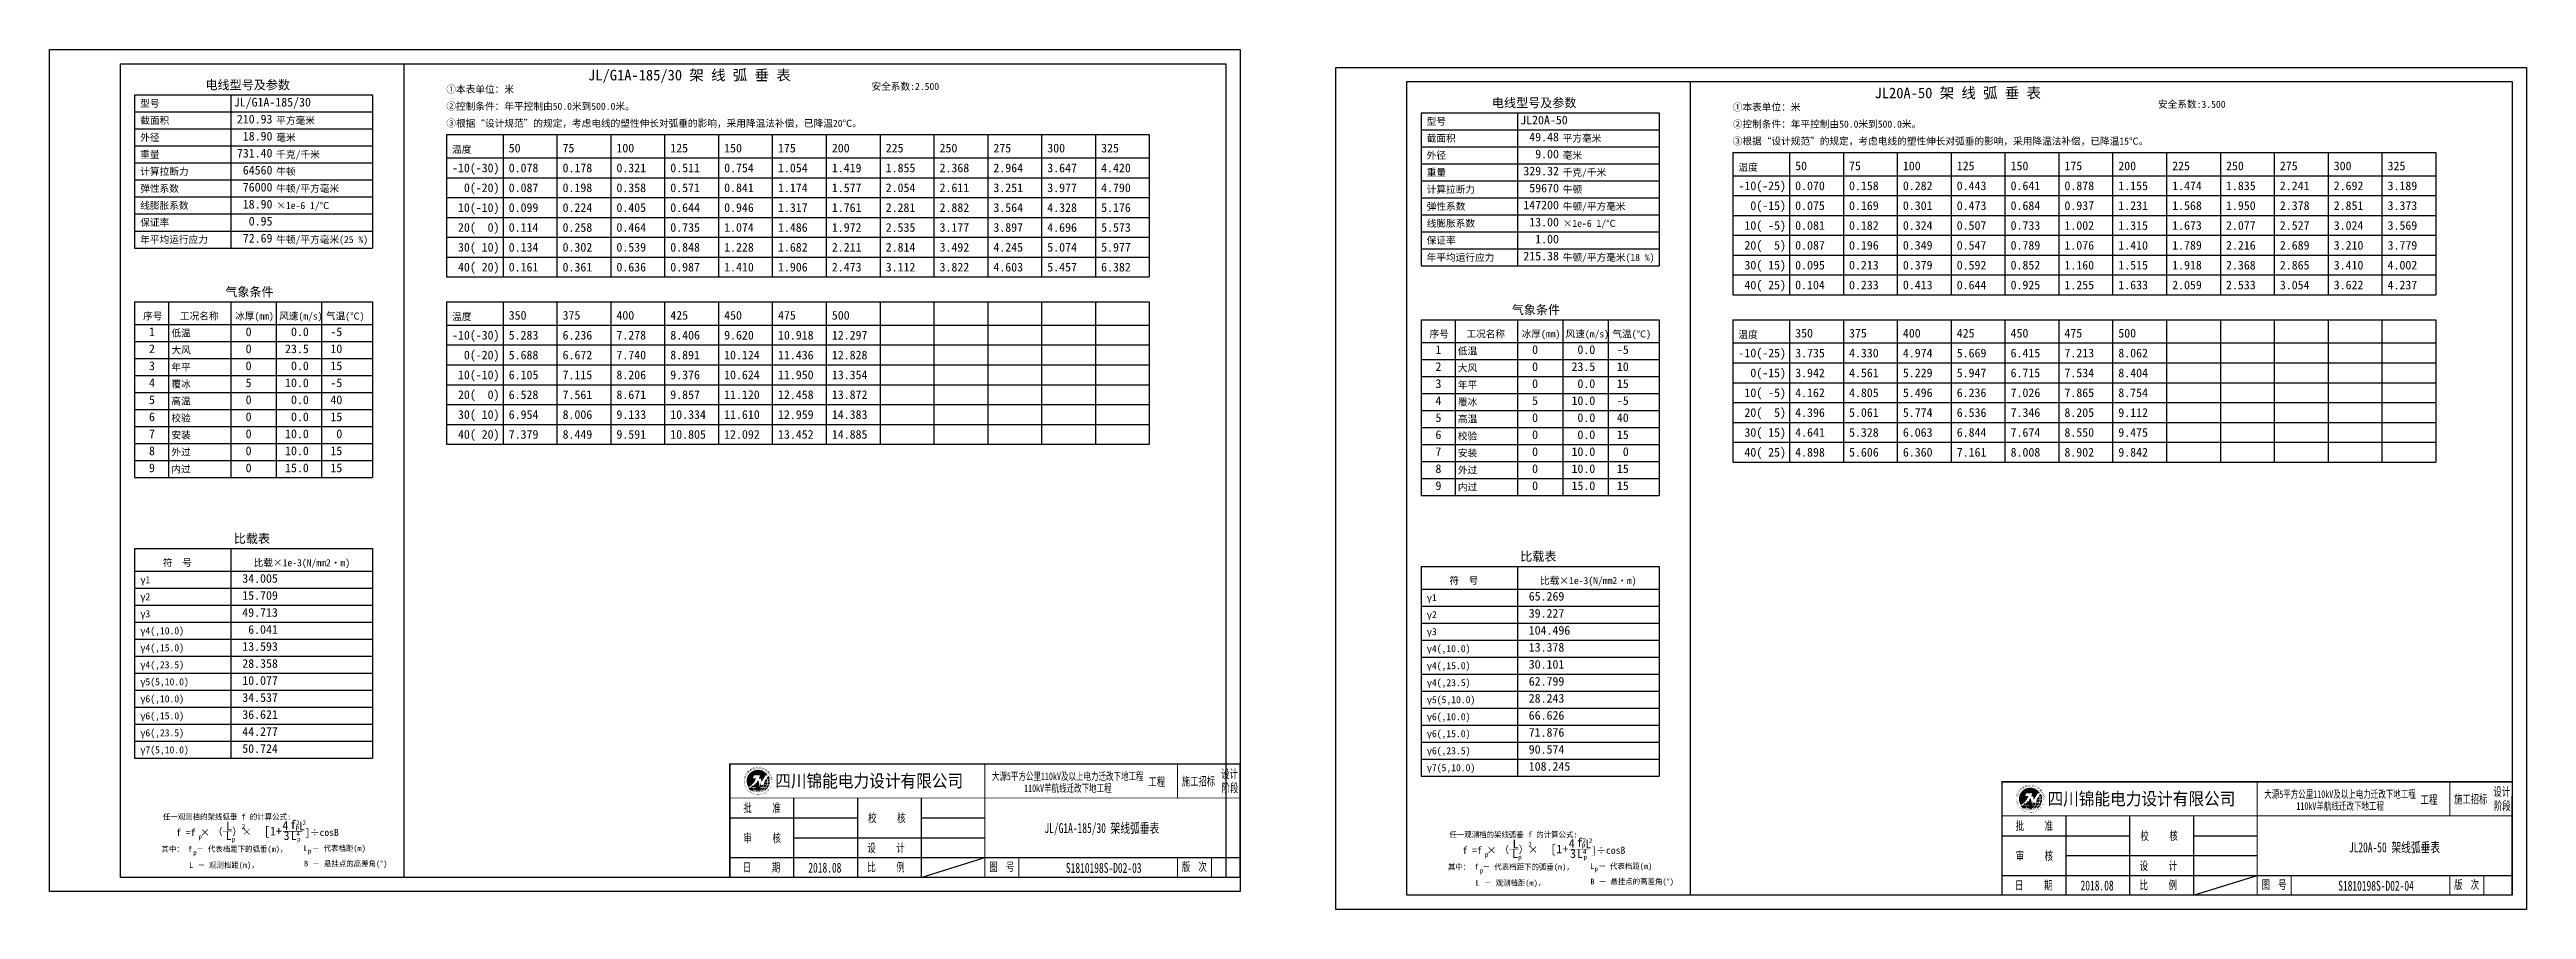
# Model space of a CAD drawing. Extents: x 457 to 4918, y -67 to 391.
# Drawn here: x 1578 to 2452, y -60 to 244 of the extents above; entities that cross this region are included whole.
import ezdxf
from ezdxf.enums import TextEntityAlignment as Align

# ---------------------------------------------------------------- set-up
doc = ezdxf.new("R2010")
doc.units = 0
doc.header["$LTSCALE"] = 40
doc.header["$MEASUREMENT"] = 0
doc.layers.get('0').update_dxf_attribs({"linetype": 'CONTINUOUS'})
for name, color, linetype in [('DXF_FRAME', 1, 'CONTINUOUS'), ('HZ_MARK', 7, 'CONTINUOUS'), ('图框', 7, 'CONTINUOUS'), ('图框－字', 40, 'CONTINUOUS')]:
    doc.layers.add(name, color=color, linetype=linetype)
doc.styles.add('宋体', font='', dxfattribs={"height": 3.75})
doc.styles.add('宋体-0.71', font='', dxfattribs={"width": 0.71})
doc.styles.add('宋体-0.8', font='', dxfattribs={"width": 0.8})
doc.styles.add('宋体-0.9', font='', dxfattribs={"width": 0.9})
doc.styles.add('宋体－0.71', font='', dxfattribs={"width": 0.71})
doc.styles.get('宋体').set_extended_font_data('宋体')
doc.styles.get('宋体-0.71').set_extended_font_data('SimSun')
doc.styles.get('宋体-0.8').set_extended_font_data('SimSun')
doc.styles.get('宋体-0.9').set_extended_font_data('SimSun')
doc.styles.get('宋体－0.71').set_extended_font_data('SimSun')

msp = doc.modelspace()

# ---------------------------------------------------------------- texts
at = {"color": 7, "style": '宋体'}
for s, height, p in [('JL/G1A-185/30 架 线 弧 垂 表', 3.75, (1767.96, 231.74)), ('电线型号及参数', 3.125, (1632.96, 228.74)), ('①本表单位：米', 2.5, (1717.96, 227.74)), ('安全系数:2.500', 2.5, (1867.96, 228.74)), ('JL20A-50 架 线 弧 垂 表', 3.75, (2221.82, 225.44)), ('截面积', 2.5, (1609.96, 216.74)), ('型号', 2.5, (1609.96, 222.74)), ('JL/G1A-185/30', 3.0769, (1642.96, 222.74)), (' 210.93', 3.077, (1641.96, 216.74)), ('平方毫米', 2.5, (1657.96, 216.74)), ('②控制条件：年平控制由50.0米到500.0米。', 2.5, (1717.96, 221.74)), ('③根据“设计规范”的规定，考虑电线的塑性伸长对弧垂的影响，采用降温法补偿，已降温20℃。', 2.5, (1717.96, 215.74)), ('型号', 2.5, (2063.82, 216.44)), ('电线型号及参数', 3.125, (2086.82, 222.44)), ('JL20A-50', 3.077, (2096.82, 216.44)), ('①本表单位：米', 2.5, (2171.82, 221.44)), ('②控制条件：年平控制由50.0米到500.0米。', 2.5, (2171.82, 215.44)), ('安全系数:3.500', 2.5, (2321.82, 222.44)), ('外径', 2.5, (1609.96, 210.74)), ('  18.90', 3.077, (1641.96, 210.74)), ('毫米', 2.5, (1657.96, 210.74)), ('温度', 2.5, (1719.96, 206.54)), ('50', 3.077, (1739.96, 206.54)), ('75', 3.077, (1758.96, 206.54)), ('100', 3.077, (1777.96, 206.54)), ('125', 3.077, (1796.96, 206.54)), ('150', 3.077, (1815.96, 206.54)), ('175', 3.077, (1834.96, 206.54)), ('200', 3.077, (1853.96, 206.54)), ('225', 3.077, (1872.96, 206.54)), ('250', 3.077, (1891.96, 206.54)), ('275', 3.077, (1910.96, 206.54)), ('300', 3.077, (1929.96, 206.54)), ('325', 3.077, (1948.96, 206.54)), ('截面积', 2.5, (2063.82, 210.44)), ('  49.48', 3.077, (2095.82, 210.44)), ('平方毫米', 2.5, (2111.82, 210.44)), ('③根据“设计规范”的规定，考虑电线的塑性伸长对弧垂的影响，采用降温法补偿，已降温15℃。', 2.5, (2171.82, 209.44)), ('计算拉断力', 2.5, (1609.96, 198.74)), ('重量', 2.5, (1609.96, 204.74)), (' 731.40', 3.077, (1641.96, 204.74)), ('  64560', 3.077, (1641.96, 198.74)), ('千克/千米', 2.5, (1657.96, 204.74)), ('牛顿', 2.5, (1657.96, 198.74)), ('-10(-30)', 3.077, (1719.96, 199.54)), ('0.078', 3.077, (1739.96, 199.54)), ('0.178', 3.077, (1758.96, 199.54)), ('0.321', 3.077, (1777.96, 199.54)), ('0.511', 3.077, (1796.96, 199.54)), ('0.754', 3.077, (1815.96, 199.54)), ('1.054', 3.077, (1834.96, 199.54)), ('1.419', 3.077, (1853.96, 199.54)), ('1.855', 3.077, (1872.96, 199.54)), ('2.368', 3.077, (1891.96, 199.54)), ('2.964', 3.077, (1910.96, 199.54)), ('3.647', 3.077, (1929.96, 199.54)), ('4.420', 3.077, (1948.96, 199.54)), ('外径', 2.5, (2063.82, 204.44)), ('重量', 2.5, (2063.82, 198.44)), (' 329.32', 3.077, (2095.82, 198.44)), ('   9.00', 3.077, (2095.82, 204.44)), ('千克/千米', 2.5, (2111.82, 198.44)), ('毫米', 2.5, (2111.82, 204.44)), ('温度', 2.5, (2173.82, 200.24)), ('50', 3.077, (2193.82, 200.24)), ('75', 3.077, (2212.82, 200.24)), ('100', 3.077, (2231.82, 200.24)), ('125', 3.077, (2250.82, 200.24)), ('150', 3.077, (2269.82, 200.24)), ('175', 3.077, (2288.82, 200.24)), ('200', 3.077, (2307.82, 200.24)), ('225', 3.077, (2326.82, 200.24)), ('250', 3.077, (2345.82, 200.24)), ('275', 3.077, (2364.82, 200.24)), ('300', 3.077, (2383.82, 200.24)), ('325', 3.077, (2402.82, 200.24)), ('弹性系数', 2.5, (1609.96, 192.74)), ('  76000', 3.077, (1641.96, 192.74)), ('牛顿/平方毫米', 2.5, (1657.96, 192.74)), ('  0(-20)', 3.077, (1719.96, 192.54)), ('0.087', 3.077, (1739.96, 192.54)), ('0.198', 3.077, (1758.96, 192.54)), ('0.358', 3.077, (1777.96, 192.54)), ('0.571', 3.077, (1796.96, 192.54)), ('0.841', 3.077, (1815.96, 192.54)), ('1.174', 3.077, (1834.96, 192.54)), ('1.577', 3.077, (1853.96, 192.54)), ('2.054', 3.077, (1872.96, 192.54)), ('2.611', 3.077, (1891.96, 192.54)), ('3.251', 3.077, (1910.96, 192.54)), ('3.977', 3.077, (1929.96, 192.54)), ('4.790', 3.077, (1948.96, 192.54)), ('计算拉断力', 2.5, (2063.82, 192.44)), ('  59670', 3.077, (2095.82, 192.44)), ('牛顿', 2.5, (2111.82, 192.44)), ('-10(-25)', 3.077, (2173.82, 193.24)), ('0.070', 3.077, (2193.82, 193.24)), ('0.158', 3.077, (2212.82, 193.24)), ('0.282', 3.077, (2231.82, 193.24)), ('0.443', 3.077, (2250.82, 193.24)), ('0.641', 3.077, (2269.82, 193.24)), ('0.878', 3.077, (2288.82, 193.24)), ('1.155', 3.077, (2307.82, 193.24)), ('1.474', 3.077, (2326.82, 193.24)), ('1.835', 3.077, (2345.82, 193.24)), ('2.241', 3.077, (2364.82, 193.24)), ('2.692', 3.077, (2383.82, 193.24)), ('3.189', 3.077, (2402.82, 193.24)), ('保证率', 2.5, (1609.96, 180.74)), ('线膨胀系数', 2.5, (1609.96, 186.74)), ('  18.90', 3.077, (1641.96, 186.74)), ('   0.95', 3.077, (1641.96, 180.74)), ('×1e-6 1/℃', 2.5, (1657.96, 186.74)), (' 10(-10)', 3.077, (1719.96, 185.54)), ('0.099', 3.077, (1739.96, 185.54)), ('0.224', 3.077, (1758.96, 185.54)), ('0.405', 3.077, (1777.96, 185.54)), ('0.644', 3.077, (1796.96, 185.54)), ('0.946', 3.077, (1815.96, 185.54)), ('1.317', 3.077, (1834.96, 185.54)), ('1.761', 3.077, (1853.96, 185.54)), ('2.281', 3.077, (1872.96, 185.54)), ('2.882', 3.077, (1891.96, 185.54)), ('3.564', 3.077, (1910.96, 185.54)), ('4.328', 3.077, (1929.96, 185.54)), ('5.176', 3.077, (1948.96, 185.54)), ('线膨胀系数', 2.5, (2063.82, 180.44)), ('弹性系数', 2.5, (2063.82, 186.44)), (' 147200', 3.077, (2095.82, 186.44)), ('  13.00', 3.077, (2095.82, 180.44)), ('牛顿/平方毫米', 2.5, (2111.82, 186.44)), ('×1e-6 1/℃', 2.5, (2111.82, 180.44)), (' 10( -5)', 3.077, (2173.82, 179.24)), ('  0(-15)', 3.077, (2173.82, 186.24)), ('0.075', 3.077, (2193.82, 186.24)), ('0.169', 3.077, (2212.82, 186.24)), ('0.301', 3.077, (2231.82, 186.24)), ('0.473', 3.077, (2250.82, 186.24)), ('0.684', 3.077, (2269.82, 186.24)), ('0.937', 3.077, (2288.82, 186.24)), ('1.231', 3.077, (2307.82, 186.24)), ('1.568', 3.077, (2326.82, 186.24)), ('1.950', 3.077, (2345.82, 186.24)), ('2.378', 3.077, (2364.82, 186.24)), ('2.851', 3.077, (2383.82, 186.24)), ('3.373', 3.077, (2402.82, 186.24)), ('年平均运行应力', 2.5, (1609.96, 174.74)), ('  72.69', 3.077, (1641.96, 174.74)), ('牛顿/平方毫米(25 %)', 2.5, (1657.96, 174.74)), (' 30( 10)', 3.077, (1719.96, 171.54)), (' 20(  0)', 3.077, (1719.96, 178.54)), ('0.114', 3.077, (1739.96, 178.54)), ('0.134', 3.077, (1739.96, 171.54)), ('0.258', 3.077, (1758.96, 178.54)), ('0.302', 3.077, (1758.96, 171.54)), ('0.464', 3.077, (1777.96, 178.54)), ('0.539', 3.077, (1777.96, 171.54)), ('0.735', 3.077, (1796.96, 178.54)), ('0.848', 3.077, (1796.96, 171.54)), ('1.074', 3.077, (1815.96, 178.54)), ('1.228', 3.077, (1815.96, 171.54)), ('1.486', 3.077, (1834.96, 178.54)), ('1.682', 3.077, (1834.96, 171.54)), ('2.211', 3.077, (1853.96, 171.54)), ('1.972', 3.077, (1853.96, 178.54)), ('2.535', 3.077, (1872.96, 178.54)), ('2.814', 3.077, (1872.96, 171.54)), ('3.177', 3.077, (1891.96, 178.54)), ('3.492', 3.077, (1891.96, 171.54)), ('4.245', 3.077, (1910.96, 171.54)), ('3.897', 3.077, (1910.96, 178.54)), ('4.696', 3.077, (1929.96, 178.54)), ('5.074', 3.077, (1929.96, 171.54)), ('5.573', 3.077, (1948.96, 178.54)), ('5.977', 3.077, (1948.96, 171.54)), ('保证率', 2.5, (2063.82, 174.44)), ('   1.00', 3.077, (2095.82, 174.44)), (' 20(  5)', 3.077, (2173.82, 172.24)), ('0.081', 3.077, (2193.82, 179.24)), ('0.087', 3.077, (2193.82, 172.24)), ('0.182', 3.077, (2212.82, 179.24)), ('0.196', 3.077, (2212.82, 172.24)), ('0.324', 3.077, (2231.82, 179.24)), ('0.349', 3.077, (2231.82, 172.24)), ('0.507', 3.077, (2250.82, 179.24)), ('0.547', 3.077, (2250.82, 172.24)), ('0.733', 3.077, (2269.82, 179.24)), ('0.789', 3.077, (2269.82, 172.24)), ('1.002', 3.077, (2288.82, 179.24)), ('1.076', 3.077, (2288.82, 172.24)), ('1.315', 3.077, (2307.82, 179.24)), ('1.410', 3.077, (2307.82, 172.24)), ('1.673', 3.077, (2326.82, 179.24)), ('1.789', 3.077, (2326.82, 172.24)), ('2.077', 3.077, (2345.82, 179.24)), ('2.216', 3.077, (2345.82, 172.24)), ('2.527', 3.077, (2364.82, 179.24)), ('2.689', 3.077, (2364.82, 172.24)), ('3.024', 3.077, (2383.82, 179.24)), ('3.210', 3.077, (2383.82, 172.24)), ('3.569', 3.077, (2402.82, 179.24)), ('3.779', 3.077, (2402.82, 172.24)), (' 40( 20)', 3.077, (1719.96, 164.54)), ('0.161', 3.077, (1739.96, 164.54)), ('0.361', 3.077, (1758.96, 164.54)), ('0.636', 3.077, (1777.96, 164.54)), ('0.987', 3.077, (1796.96, 164.54)), ('1.410', 3.077, (1815.96, 164.54)), ('1.906', 3.077, (1834.96, 164.54)), ('2.473', 3.077, (1853.96, 164.54)), ('3.112', 3.077, (1872.96, 164.54)), ('3.822', 3.077, (1891.96, 164.54)), ('4.603', 3.077, (1910.96, 164.54)), ('5.457', 3.077, (1929.96, 164.54)), ('6.382', 3.077, (1948.96, 164.54)), ('年平均运行应力', 2.5, (2063.82, 168.44)), (' 215.38', 3.077, (2095.82, 168.44)), ('牛顿/平方毫米(18 %)', 2.5, (2111.82, 168.44)), (' 30( 15)', 3.077, (2173.82, 165.24)), ('0.095', 3.077, (2193.82, 165.24)), ('0.213', 3.077, (2212.82, 165.24)), ('0.379', 3.077, (2231.82, 165.24)), ('0.592', 3.077, (2250.82, 165.24)), ('0.852', 3.077, (2269.82, 165.24)), ('1.160', 3.077, (2288.82, 165.24)), ('1.515', 3.077, (2307.82, 165.24)), ('1.918', 3.077, (2326.82, 165.24)), ('2.368', 3.077, (2345.82, 165.24)), ('2.865', 3.077, (2364.82, 165.24)), ('3.410', 3.077, (2383.82, 165.24)), ('4.002', 3.077, (2402.82, 165.24)), ('气象条件', 3.125, (1639.96, 155.74)), (' 40( 25)', 3.077, (2173.82, 158.24)), ('0.104', 3.077, (2193.82, 158.24)), ('0.233', 3.077, (2212.82, 158.24)), ('0.413', 3.077, (2231.82, 158.24)), ('0.644', 3.077, (2250.82, 158.24)), ('0.925', 3.077, (2269.82, 158.24)), ('1.255', 3.077, (2288.82, 158.24)), ('1.633', 3.077, (2307.82, 158.24)), ('2.059', 3.077, (2326.82, 158.24)), ('2.533', 3.077, (2345.82, 158.24)), ('3.054', 3.077, (2364.82, 158.24)), ('3.622', 3.077, (2383.82, 158.24)), ('4.237', 3.077, (2402.82, 158.24)), ('序号', 2.5, (1610.96, 147.74)), ('工况名称', 2.5, (1623.96, 147.74)), ('冰厚(mm)', 2.5, (1643.46, 147.74)), ('风速(m/s)', 2.5, (1658.96, 147.74)), ('气温(℃)', 2.5, (1675.46, 147.74)), ('温度', 2.5, (1719.96, 147.54)), ('350', 3.077, (1739.96, 147.54)), ('375', 3.077, (1758.96, 147.54)), ('400', 3.077, (1777.96, 147.54)), ('425', 3.077, (1796.96, 147.54)), ('450', 3.077, (1815.96, 147.54)), ('475', 3.077, (1834.96, 147.54)), ('500', 3.077, (1853.96, 147.54)), ('气象条件', 3.125, (2093.82, 149.44)), (' 1', 3.077, (1610.96, 141.74)), ('低温      ', 2.5, (1620.96, 141.74)), ('  0', 3.077, (1642.96, 141.74)), ('  0.0', 3.077, (1658.96, 141.74)), (' -5', 3.077, (1674.96, 141.74)), ('-10(-30)', 3.077, (1719.96, 140.54)), ('5.283', 3.077, (1739.96, 140.54)), ('6.236', 3.077, (1758.96, 140.54)), ('7.278', 3.077, (1777.96, 140.54)), ('8.406', 3.077, (1796.96, 140.54)), ('9.620', 3.077, (1815.96, 140.54)), ('10.918', 3.077, (1834.96, 140.54)), ('12.297', 3.077, (1853.96, 140.54)), ('序号', 2.5, (2064.82, 141.44)), ('工况名称', 2.5, (2077.82, 141.44)), ('冰厚(mm)', 2.5, (2097.32, 141.44)), ('风速(m/s)', 2.5, (2112.82, 141.44)), ('气温(℃)', 2.5, (2129.32, 141.44)), ('温度', 2.5, (2173.82, 141.24)), ('350', 3.077, (2193.82, 141.24)), ('375', 3.077, (2212.82, 141.24)), ('400', 3.077, (2231.82, 141.24)), ('425', 3.077, (2250.82, 141.24)), ('450', 3.077, (2269.82, 141.24)), ('475', 3.077, (2288.82, 141.24)), ('500', 3.077, (2307.82, 141.24)), (' 3', 3.077, (1610.96, 129.74)), (' 2', 3.077, (1610.96, 135.74)), ('大风      ', 2.5, (1620.96, 135.74)), ('年平      ', 2.5, (1620.96, 129.74)), ('  0', 3.077, (1642.96, 135.74)), ('  0', 3.077, (1642.96, 129.74)), (' 23.5', 3.077, (1658.96, 135.74)), ('  0.0', 3.077, (1658.96, 129.74)), (' 10', 3.077, (1674.96, 135.74)), (' 15', 3.077, (1674.96, 129.74)), ('  0(-20)', 3.077, (1719.96, 133.54)), ('5.688', 3.077, (1739.96, 133.54)), ('6.672', 3.077, (1758.96, 133.54)), ('7.740', 3.077, (1777.96, 133.54)), ('8.891', 3.077, (1796.96, 133.54)), ('10.124', 3.077, (1815.96, 133.54)), ('11.436', 3.077, (1834.96, 133.54)), ('12.828', 3.077, (1853.96, 133.54)), (' 2', 3.077, (2064.82, 129.44)), (' 1', 3.077, (2064.82, 135.44)), ('低温      ', 2.5, (2074.82, 135.44)), ('大风      ', 2.5, (2074.82, 129.44)), ('  0', 3.077, (2096.82, 135.44)), ('  0', 3.077, (2096.82, 129.44)), (' 23.5', 3.077, (2112.82, 129.44)), ('  0.0', 3.077, (2112.82, 135.44)), (' 10', 3.077, (2128.82, 129.44)), (' -5', 3.077, (2128.82, 135.44)), ('-10(-25)', 3.077, (2173.82, 134.24)), ('  0(-15)', 3.077, (2173.82, 127.24)), ('3.735', 3.077, (2193.82, 134.24)), ('3.942', 3.077, (2193.82, 127.24)), ('4.330', 3.077, (2212.82, 134.24)), ('4.561', 3.077, (2212.82, 127.24)), ('4.974', 3.077, (2231.82, 134.24)), ('5.229', 3.077, (2231.82, 127.24)), ('5.669', 3.077, (2250.82, 134.24)), ('5.947', 3.077, (2250.82, 127.24)), ('6.415', 3.077, (2269.82, 134.24)), ('6.715', 3.077, (2269.82, 127.24)), ('7.213', 3.077, (2288.82, 134.24)), ('7.534', 3.077, (2288.82, 127.24)), ('8.062', 3.077, (2307.82, 134.24)), ('8.404', 3.077, (2307.82, 127.24)), (' 4', 3.077, (1610.96, 123.74)), ('覆冰      ', 2.5, (1620.96, 123.74)), ('  5', 3.077, (1642.96, 123.74)), (' 10.0', 3.077, (1658.96, 123.74)), (' -5', 3.077, (1674.96, 123.74)), (' 20(  0)', 3.077, (1719.96, 119.54)), (' 10(-10)', 3.077, (1719.96, 126.54)), ('6.105', 3.077, (1739.96, 126.54)), ('6.528', 3.077, (1739.96, 119.54)), ('7.115', 3.077, (1758.96, 126.54)), ('7.561', 3.077, (1758.96, 119.54)), ('8.206', 3.077, (1777.96, 126.54)), ('8.671', 3.077, (1777.96, 119.54)), ('9.376', 3.077, (1796.96, 126.54)), ('9.857', 3.077, (1796.96, 119.54)), ('10.624', 3.077, (1815.96, 126.54)), ('11.120', 3.077, (1815.96, 119.54)), ('11.950', 3.077, (1834.96, 126.54)), ('12.458', 3.077, (1834.96, 119.54)), ('13.354', 3.077, (1853.96, 126.54)), ('13.872', 3.077, (1853.96, 119.54)), (' 3', 3.077, (2064.82, 123.44)), ('年平      ', 2.5, (2074.82, 123.44)), ('  0', 3.077, (2096.82, 123.44)), ('  0.0', 3.077, (2112.82, 123.44)), (' 15', 3.077, (2128.82, 123.44)), (' 10( -5)', 3.077, (2173.82, 120.24)), ('4.162', 3.077, (2193.82, 120.24)), ('4.805', 3.077, (2212.82, 120.24)), ('5.496', 3.077, (2231.82, 120.24)), ('6.236', 3.077, (2250.82, 120.24)), ('7.026', 3.077, (2269.82, 120.24)), ('7.865', 3.077, (2288.82, 120.24)), ('8.754', 3.077, (2307.82, 120.24)), (' 5', 3.077, (1610.96, 117.74)), (' 6', 3.077, (1610.96, 111.74)), ('校验      ', 2.5, (1620.96, 111.74)), ('高温      ', 2.5, (1620.96, 117.74)), ('  0', 3.077, (1642.96, 117.74)), ('  0', 3.077, (1642.96, 111.74)), ('  0.0', 3.077, (1658.96, 117.74)), ('  0.0', 3.077, (1658.96, 111.74)), (' 40', 3.077, (1674.96, 117.74)), (' 15', 3.077, (1674.96, 111.74)), (' 30( 10)', 3.077, (1719.96, 112.54)), ('6.954', 3.077, (1739.96, 112.54)), ('8.006', 3.077, (1758.96, 112.54)), ('9.133', 3.077, (1777.96, 112.54)), ('10.334', 3.077, (1796.96, 112.54)), ('11.610', 3.077, (1815.96, 112.54)), ('12.959', 3.077, (1834.96, 112.54)), ('14.383', 3.077, (1853.96, 112.54)), (' 4', 3.077, (2064.82, 117.44)), (' 5', 3.077, (2064.82, 111.44)), ('覆冰      ', 2.5, (2074.82, 117.44)), ('高温      ', 2.5, (2074.82, 111.44)), ('  5', 3.077, (2096.82, 117.44)), ('  0', 3.077, (2096.82, 111.44)), (' 10.0', 3.077, (2112.82, 117.44)), ('  0.0', 3.077, (2112.82, 111.44)), (' 40', 3.077, (2128.82, 111.44)), (' -5', 3.077, (2128.82, 117.44)), (' 20(  5)', 3.077, (2173.82, 113.24)), ('4.396', 3.077, (2193.82, 113.24)), ('5.061', 3.077, (2212.82, 113.24)), ('5.774', 3.077, (2231.82, 113.24)), ('6.536', 3.077, (2250.82, 113.24)), ('7.346', 3.077, (2269.82, 113.24)), ('8.205', 3.077, (2288.82, 113.24)), ('9.112', 3.077, (2307.82, 113.24)), (' 7', 3.077, (1610.96, 105.74)), ('安装      ', 2.5, (1620.96, 105.74)), ('  0', 3.077, (1642.96, 105.74)), (' 10.0', 3.077, (1658.96, 105.74)), ('  0', 3.077, (1674.96, 105.74)), (' 40( 20)', 3.077, (1719.96, 105.54)), ('7.379', 3.077, (1739.96, 105.54)), ('8.449', 3.077, (1758.96, 105.54)), ('9.591', 3.077, (1777.96, 105.54)), ('10.805', 3.077, (1796.96, 105.54)), ('12.092', 3.077, (1815.96, 105.54)), ('13.452', 3.077, (1834.96, 105.54)), ('14.885', 3.077, (1853.96, 105.54)), (' 6', 3.077, (2064.82, 105.44)), ('校验      ', 2.5, (2074.82, 105.44)), ('  0', 3.077, (2096.82, 105.44)), ('  0.0', 3.077, (2112.82, 105.44)), (' 15', 3.077, (2128.82, 105.44)), (' 30( 15)', 3.077, (2173.82, 106.24)), ('4.641', 3.077, (2193.82, 106.24)), ('5.328', 3.077, (2212.82, 106.24)), ('6.063', 3.077, (2231.82, 106.24)), ('6.844', 3.077, (2250.82, 106.24)), ('7.674', 3.077, (2269.82, 106.24)), ('8.550', 3.077, (2288.82, 106.24)), ('9.475', 3.077, (2307.82, 106.24)), (' 8', 3.077, (1610.96, 99.74)), (' 9', 3.077, (1610.96, 93.74)), ('外过      ', 2.5, (1620.96, 99.74)), ('内过      ', 2.5, (1620.96, 93.74)), ('  0', 3.077, (1642.96, 99.74)), ('  0', 3.077, (1642.96, 93.74)), (' 10.0', 3.077, (1658.96, 99.74)), (' 15.0', 3.077, (1658.96, 93.74)), (' 15', 3.077, (1674.96, 99.74)), (' 15', 3.077, (1674.96, 93.74)), (' 8', 3.077, (2064.82, 93.44)), (' 7', 3.077, (2064.82, 99.44)), ('外过      ', 2.5, (2074.82, 93.44)), ('安装      ', 2.5, (2074.82, 99.44)), ('  0', 3.077, (2096.82, 99.44)), ('  0', 3.077, (2096.82, 93.44)), (' 10.0', 3.077, (2112.82, 99.44)), (' 10.0', 3.077, (2112.82, 93.44)), (' 15', 3.077, (2128.82, 93.44)), ('  0', 3.077, (2128.82, 99.44)), (' 40( 25)', 3.077, (2173.82, 99.24)), ('4.898', 3.077, (2193.82, 99.24)), ('5.606', 3.077, (2212.82, 99.24)), ('6.360', 3.077, (2231.82, 99.24)), ('7.161', 3.077, (2250.82, 99.24)), ('8.008', 3.077, (2269.82, 99.24)), ('8.902', 3.077, (2288.82, 99.24)), ('9.842', 3.077, (2307.82, 99.24)), (' 9', 3.077, (2064.82, 87.44)), ('内过      ', 2.5, (2074.82, 87.44)), ('  0', 3.077, (2096.82, 87.44)), (' 15.0', 3.077, (2112.82, 87.44)), (' 15', 3.077, (2128.82, 87.44)), ('比载表', 3.125, (1642.96, 68.74)), ('符  号', 2.5, (1617.96, 60.74)), ('比载×1e-3(N/mm2·m)', 2.5, (1649.96, 60.74)), ('比载表', 3.125, (2096.82, 62.44)), ('γ1', 2.5, (1609.96, 54.74)), ('34.005', 3.077, (1645.96, 54.74)), ('15.709', 3.077, (1645.96, 48.74)), ('符  号', 2.5, (2071.82, 54.44)), ('比载×1e-3(N/mm2·m)', 2.5, (2103.82, 54.44)), ('γ2', 2.5, (1609.96, 48.74)), ('γ3', 2.5, (1609.96, 42.74)), ('49.713', 3.077, (1645.96, 42.74)), ('γ1', 2.5, (2063.82, 48.44)), ('γ2', 2.5, (2063.82, 42.44)), ('39.227', 3.077, (2099.82, 42.44)), ('65.269', 3.077, (2099.82, 48.44)), ('γ4(,10.0)', 2.5, (1609.96, 36.74)), (' 6.041', 3.077, (1645.96, 36.74)), ('γ3', 2.5, (2063.82, 36.44)), ('104.496', 3.077, (2099.82, 36.44)), ('γ4(,15.0)', 2.5, (1609.96, 30.74)), ('γ4(,23.5)', 2.5, (1609.96, 24.74)), ('28.358', 3.077, (1645.96, 24.74)), ('13.593', 3.077, (1645.96, 30.74)), ('γ4(,10.0)', 2.5, (2063.82, 30.44)), ('γ4(,15.0)', 2.5, (2063.82, 24.44)), ('30.101', 3.077, (2099.82, 24.44)), ('13.378', 3.077, (2099.82, 30.44)), ('γ5(5,10.0)', 2.5, (1609.96, 18.74)), ('10.077', 3.077, (1645.96, 18.74)), ('γ4(,23.5)', 2.5, (2063.82, 18.44)), ('62.799', 3.077, (2099.82, 18.44)), ('γ6(,10.0)', 2.5, (1609.96, 12.74)), ('γ6(,15.0)', 2.5, (1609.96, 6.74)), ('34.537', 3.077, (1645.96, 12.74)), ('36.621', 3.077, (1645.96, 6.74)), ('γ5(5,10.0)', 2.5, (2063.82, 12.44)), ('γ6(,10.0)', 2.5, (2063.82, 6.44)), ('28.243', 3.077, (2099.82, 12.44)), ('66.626', 3.077, (2099.82, 6.44)), ('γ6(,23.5)', 2.5, (1609.96, 0.74)), ('44.277', 3.077, (1645.96, 0.74)), ('γ6(,15.0)', 2.5, (2063.82, 0.44)), ('71.876', 3.077, (2099.82, 0.44)), ('γ7(5,10.0)', 2.5, (1609.96, -5.26)), ('50.724', 3.077, (1645.96, -5.26)), ('γ6(,23.5)', 2.5, (2063.82, -5.56)), ('γ7(5,10.0)', 2.5, (2063.82, -11.56)), ('90.574', 3.077, (2099.82, -5.56)), ('108.245', 3.077, (2099.82, -11.56))]:
    msp.add_text(s, height=height, dxfattribs=at).set_placement(p, align=Align.BOTTOM_LEFT)
at = {"color": 3, "style": '宋体', "width": 0.7}
for s, p in [('大源5平方公里110kV及以上电力迁改下地工程', (1910.44, -13.93)), ('110kV羊航线迁改下地工程 ', (1921.77, -18.13)), ('大源5平方公里110kV及以上电力迁改下地工程', (2359.3, -20.24)), ('110kV羊航线迁改下地工程 ', (2370.63, -24.44))]:
    msp.add_text(s, height=2.7, dxfattribs=at).set_placement(p)
at = {"color": 0, "style": '宋体', "width": 0.7}
for s, height, p in [('施工招标', 3, (1983.3, -14.27)), ('施工招标', 3, (2432.16, -20.58)), ('S1810198S-D02-03', 3.5, (1949.88, -44.9)), ('S1810198S-D02-04', 3.5, (2398.74, -51.2))]:
    msp.add_text(s, height=height, dxfattribs=at).set_placement(p, align=Align.MIDDLE)
at = {"color": 7, "style": '宋体', "width": 0.9375}
for p in [(1617.96, -28.46), (2071.82, -34.76)]:
    msp.add_text('任一观测档的架线弧垂 f 的计算公式:', height=2, dxfattribs=at).set_placement(p, align=Align.BOTTOM_LEFT)
at = {"style": '宋体-0.71', "width": 0.7}
for s, p in [('JL/G1A-185/30 架线弧垂表', (1928.98, -32.6)), ('JL20A-50 架线弧垂表', (2389.18, -39.4))]:
    msp.add_text(s, height=3.5, dxfattribs=at).set_placement(p)
at = {"color": 0, "style": '宋体', "width": 0.7}
for p in [(1845.66, -46.57), (2294.51, -52.87)]:
    msp.add_text('2018.08', height=3.5, dxfattribs=at).set_placement(p)
at = {"layer": 'HZ_MARK', "color": 7, "style": '宋体'}
for s, height, p in [('f =f ×', 2.5, (1622.63, -34.4)), ('（─）×', 2.5, (1635.63, -34.16)), ('L', 3.08, (1640.12, -35.99)), ('L', 3.08, (1640.27, -32.59)), ('[1+', 3.077, (1653.63, -34.4)), ('4', 3.08, (1660.09, -32.43)), (' ──', 2.5, (1658.63, -34.06)), ('3', 3.08, (1660.55, -35.99)), ('f', 3.08, (1662.88, -32.12)), ('L', 3.08, (1663.03, -35.99)), ('L', 3.08, (1665.97, -32.59)), (']÷cosB', 2.5, (1668.13, -34.4)), ('L', 3.08, (2094.13, -38.9)), ('4', 3.08, (2113.94, -38.74)), ('f', 3.08, (2116.73, -38.43)), ('L', 3.08, (2119.83, -38.9)), ('f =f ×', 2.5, (2076.48, -40.7)), ('（─）×', 2.5, (2089.48, -40.46)), ('L', 3.08, (2093.97, -42.3)), ('[1+', 3.077, (2107.48, -40.7)), (' ──', 2.5, (2112.48, -40.36)), ('3', 3.08, (2114.41, -42.3)), ('L', 3.08, (2116.88, -42.3)), (']÷cosB', 2.5, (2121.98, -40.7))]:
    msp.add_text(s, height=height, dxfattribs=at).set_placement(p, align=Align.BOTTOM_LEFT)
for s, height, width, p in [('p', 1.69, 0.909091, (1630.51, -35.25)), ('p', 1.69, 0.909091, (1642.27, -36.1)), ('2', 1.69, 0.909091, (1645.78, -31.66)), ('p', 1.69, 0.909091, (1664.74, -31.82)), ('2', 1.69, 0.909091, (1664.95, -30.33)), ('4', 1.69, 0.909091, (1665.06, -34.25)), ('p', 1.69, 0.909091, (1665.27, -36.1)), ('2', 1.69, 0.909091, (1667.18, -30.33)), ('2', 1.69, 0.909091, (2118.81, -36.64)), ('2', 1.69, 0.909091, (2121.03, -36.64)), ('其中： f － 代表档距下的弧垂(m)，', 2, 0.9375, (1617.46, -39.85)), ('L － 观测档距(m)，', 2, 0.9375, (1627.23, -45.51)), ('p', 1.69, 0.909091, (1628.67, -40.85)), ('L － 代表档距(m)', 2, 0.9375, (1667.62, -39.59)), ('B － 悬挂点的高差角(%%d)', 2, 0.9375, (1667.75, -44.99)), ('p', 1.69, 0.909091, (1669.14, -40.25)), ('其中： f － 代表档距下的弧垂(m)，', 2, 0.9375, (2071.31, -46.16)), ('p', 1.69, 0.909091, (2084.36, -41.56)), ('p', 1.69, 0.909091, (2096.13, -42.41)), ('2', 1.69, 0.909091, (2099.63, -37.97)), ('p', 1.69, 0.909091, (2118.6, -38.12)), ('4', 1.69, 0.909091, (2118.91, -40.56)), ('p', 1.69, 0.909091, (2119.13, -42.41)), ('L － 代表档距(m)', 2, 0.9375, (2121.47, -45.9)), ('L － 观测档距(m)，', 2, 0.9375, (2081.09, -51.82)), ('p', 1.69, 0.909091, (2082.52, -47.15)), ('B － 悬挂点的高差角(%%d)', 2, 0.9375, (2121.6, -51.3)), ('p', 1.69, 0.909091, (2122.99, -46.55))]:
    msp.add_text(s, height=height, dxfattribs=dict(at, width=width)).set_placement(p, align=Align.BOTTOM_LEFT)
at = {"layer": '图框－字', "color": 0}
for s, height, style, width, p in [('四川锦能电力设计有限公司', 4.5, '宋体-0.9', 0.9, (1833.98, -16.47)), ('工程', 3, '宋体-0.71', 0.71, (1965.61, -16.06)), ('设计', 3, '宋体-0.71', 0.71, (1991.28, -13.25)), ('阶段', 3, '宋体-0.71', 0.71, (1991.46, -18.2)), ('设计', 3, '宋体-0.71', 0.71, (2440.13, -19.55)), ('批     准', 3, '宋体-0.71', 0.71, (1822.72, -25.27)), ('校     核', 3, '宋体-0.71', 0.71, (1866.77, -28.8)), ('四川锦能电力设计有限公司', 4.5, '宋体-0.9', 0.9, (2282.83, -22.77)), ('工程', 3, '宋体-0.71', 0.71, (2414.46, -22.36)), ('阶段', 3, '宋体-0.71', 0.71, (2440.32, -24.51)), ('审     核', 3, '宋体-0.71', 0.71, (1822.76, -35.87)), ('批     准', 3, '宋体-0.71', 0.71, (2271.57, -31.58)), ('校     核', 3, '宋体-0.71', 0.71, (2315.62, -35.11)), ('日     期', 3, '宋体-0.71', 0.71, (1822.51, -46.23)), ('设     计', 3, '宋体-0.71', 0.71, (1866.48, -39.39)), ('比     例', 3, '宋体-0.71', 0.71, (1866.48, -46.15)), ('图  号', 3, '宋体-0.71', 0.71, (1909.5, -46.03)), ('版  次', 3, '宋体-0.71', 0.71, (1977.4, -46.03)), ('审     核', 3, '宋体-0.71', 0.71, (2271.62, -42.18)), ('设     计', 3, '宋体-0.71', 0.71, (2315.33, -45.7)), ('日     期', 3, '宋体-0.71', 0.71, (2271.37, -52.54)), ('比     例', 3, '宋体-0.71', 0.71, (2315.33, -52.46)), ('图  号', 3, '宋体-0.71', 0.71, (2358.36, -52.33)), ('版  次', 3, '宋体-0.71', 0.71, (2426.26, -52.33))]:
    msp.add_text(s, height=height, dxfattribs=dict(at, style=style, width=width)).set_placement(p)

# ---------------------------------------------------------------- blocks, each defined once
blk = doc.blocks.new('锦能logo')
h = blk.add_hatch(color=5)
h.set_gradient(color1=(0, 0, 255), color2=(209, 209, 255), rotation=135, one_color=1, tint=0.91, name='CURVED')
h.paths.add_polyline_path([(2956.98, 7398.65, 0.143789), (2957.62, 7396.49, 0.18278), (2960.32, 7399.67), (2959.18, 7399.67), (2959.55, 7400.67), (2961.71, 7400.67), (2961.29, 7399.56), (2961.94, 7399.56), (2962.23, 7398.38), (2963.68, 7400.67), (2964.43, 7400.67, 0.7651)])
h = blk.add_hatch(color=256)
edge = h.paths.add_edge_path()
edge.add_ellipse((2960.98, 7398.65), major_axis=(0, 4), ratio=0.222792, start_angle=112.99399, end_angle=123.36701, ccw=False)
edge.add_arc((2957.63, 7401.12), 4.76, 290.43029, 302.16283, ccw=False)
edge.add_spline(control_points=[(2959.29, 7396.66), (2959.31, 7396.59), (2959.34, 7396.52), (2959.36, 7396.45)], knot_values=[2.110627, 2.110627, 2.110627, 2.110627, 2.174523, 2.174523, 2.174523, 2.174523], degree=3, periodic=0)
edge.add_line((2959.36, 7396.45), (2960.24, 7396.45))
edge = h.paths.add_edge_path()
edge.add_ellipse((2960.98, 7398.65), major_axis=(0, 4), ratio=0.548638, start_angle=120.98695, end_angle=123.36701, ccw=False)
edge.add_arc((2957.63, 7401.12), 4.76, 281.33659, 288.0218, ccw=False)
edge.add_line((2958.56, 7396.45), (2959.15, 7396.45))
edge = h.paths.add_edge_path()
edge.add_ellipse((2960.98, 7398.65), major_axis=(0, 4), ratio=0.886255, start_angle=126.8699, end_angle=143.1301, ccw=False)
edge.add_line((2958.15, 7396.25), (2957.78, 7396.25))
edge.add_arc((2960.98, 7398.65), 4, 216.8699, 233.1301)
edge.add_line((2958.58, 7395.45), (2958.85, 7395.45))
edge = h.paths.add_edge_path()
edge.add_ellipse((2960.98, 7398.65), major_axis=(0, 4), ratio=0.548638, start_angle=126.8699, end_angle=143.1301, ccw=False)
edge.add_line((2959.23, 7396.25), (2958.39, 7396.25))
edge.add_spline(control_points=[(2958.39, 7396.25), (2958.43, 7396.2), (2958.47, 7396.14), (2958.51, 7396.09)], knot_values=[2.251264, 2.251264, 2.251264, 2.251264, 2.308951, 2.308951, 2.308951, 2.308951], degree=3, periodic=0)
edge.add_spline(control_points=[(2958.51, 7396.09), (2958.58, 7396.01), (2958.65, 7395.93), (2958.72, 7395.86)], knot_values=[2.308951, 2.308951, 2.308951, 2.308951, 2.395547, 2.395547, 2.395547, 2.395547], degree=3, periodic=0)
edge.add_spline(control_points=[(2958.72, 7395.86), (2958.78, 7395.79), (2958.85, 7395.72), (2958.92, 7395.66)], knot_values=[2.395547, 2.395547, 2.395547, 2.395547, 2.475106, 2.475106, 2.475106, 2.475106], degree=3, periodic=0)
edge.add_spline(control_points=[(2958.92, 7395.66), (2959, 7395.59), (2959.08, 7395.53), (2959.16, 7395.47)], knot_values=[2.475106, 2.475106, 2.475106, 2.475106, 2.561933, 2.561933, 2.561933, 2.561933], degree=3, periodic=0)
edge.add_spline(control_points=[(2959.16, 7395.47), (2959.16, 7395.46), (2959.17, 7395.46), (2959.18, 7395.45)], knot_values=[2.561933, 2.561933, 2.561933, 2.561933, 2.568995, 2.568995, 2.568995, 2.568995], degree=3, periodic=0)
edge.add_line((2959.18, 7395.45), (2959.66, 7395.45))
edge = h.paths.add_edge_path()
edge.add_ellipse((2960.98, 7398.65), major_axis=(0, 4), ratio=0.222792, start_angle=126.8699, end_angle=143.1301, ccw=False)
edge.add_line((2960.27, 7396.25), (2959.44, 7396.25))
edge.add_spline(control_points=[(2959.44, 7396.25), (2959.57, 7395.97), (2959.71, 7395.72), (2959.89, 7395.49), (2959.9, 7395.47), (2959.92, 7395.45)], knot_values=[2.239461, 2.239461, 2.239461, 2.239461, 2.525165, 2.525165, 2.553069, 2.553069, 2.553069, 2.553069], degree=3, periodic=0)
edge.add_line((2959.92, 7395.45), (2960.45, 7395.45))
edge = h.paths.add_edge_path()
edge.add_ellipse((2960.98, 7398.65), major_axis=(0, 4), ratio=0.886255, start_angle=148.21167, end_angle=180, ccw=False)
edge.add_line((2959.11, 7395.25), (2958.87, 7395.25))
edge.add_arc((2960.98, 7398.65), 4, 238.21167, 270)
h = blk.add_hatch(color=256)
edge = h.paths.add_edge_path()
edge.add_line((2960.3, 7397.45), (2961.28, 7397.45))
edge.add_line((2961.28, 7397.45), (2961.03, 7398.65))
edge.add_arc((2949.4, 7404.86), 13.18, 325.83016, 331.92506, ccw=False)
h.paths.add_polyline_path([(2960.66, 7395.45), (2960.47, 7396.25), (2961.49, 7396.25), (2961.31, 7395.45)])
edge = h.paths.add_edge_path()
edge.add_line((2961.55, 7396.68), (2961.52, 7396.45))
edge.add_line((2961.52, 7396.45), (2960.44, 7396.45))
edge.add_line((2960.44, 7396.45), (2960.34, 7397.26))
edge.add_line((2960.34, 7397.26), (2961.33, 7397.25))
edge.add_line((2961.33, 7397.25), (2961.37, 7397.01))
edge.add_arc((2961.87, 7397.07), 0.5, 186.2826, 230.69202)
h.paths.add_polyline_path([(2959.29, 7396.66), (2960.16, 7397.09), (2960.14, 7397.26)])
h = blk.add_hatch(color=256)
edge = h.paths.add_edge_path()
edge.add_ellipse((2960.98, 7398.65), major_axis=(0, 4), ratio=0.548638, start_angle=148.21167, end_angle=156.43498, ccw=False)
edge.add_line((2959.83, 7395.25), (2959.49, 7395.25))
edge.add_spline(control_points=[(2959.49, 7395.25), (2959.5, 7395.25), (2959.51, 7395.24), (2959.71, 7395.13), (2959.9, 7395.05), (2960.1, 7394.99)], knot_values=[2.675862, 2.675862, 2.675862, 2.675862, 2.685596, 2.685596, 2.874262, 2.874262, 2.874262, 2.874262], degree=3, periodic=0)
edge = h.paths.add_edge_path()
edge.add_ellipse((2960.98, 7398.65), major_axis=(0, 4), ratio=0.222792, start_angle=148.21167, end_angle=159.73503, ccw=False)
edge.add_line((2960.51, 7395.25), (2960.1, 7395.25))
edge.add_spline(control_points=[(2960.1, 7395.25), (2960.27, 7395.09), (2960.45, 7394.98), (2960.64, 7394.91), (2960.66, 7394.91), (2960.67, 7394.9)], knot_values=[2.660183, 2.660183, 2.660183, 2.660183, 2.946026, 2.946026, 2.973172, 2.973172, 2.973172, 2.973172], degree=3, periodic=0)
edge = h.paths.add_edge_path(flags=17)
edge.add_spline(control_points=[(2961.86, 7394.99), (2962.07, 7395.05), (2962.28, 7395.14), (2962.47, 7395.25)], knot_values=[3.408957, 3.408957, 3.408957, 3.408957, 3.607306, 3.607306, 3.607306, 3.607306], degree=3, periodic=0)
edge.add_line((2962.47, 7395.25), (2962.14, 7395.25))
edge.add_ellipse((2960.98, 7398.65), major_axis=(0, 4), ratio=0.548638, start_angle=203.56773, end_angle=211.78833, ccw=False)
edge = h.paths.add_edge_path()
edge.add_line((2963.09, 7395.25), (2962.85, 7395.25))
edge.add_ellipse((2960.98, 7398.65), major_axis=(0, 4), ratio=0.886255, start_angle=180, end_angle=211.78833, ccw=False)
edge.add_arc((2960.98, 7398.65), 4, 270, 301.78833)
h = blk.add_hatch(color=256)
edge = h.paths.add_edge_path()
edge.add_spline(control_points=[(2960.98, 7394.85), (2960.98, 7394.85), (2960.99, 7394.86), (2961.04, 7394.89), (2961.07, 7394.93), (2961.15, 7395.05), (2961.19, 7395.14), (2961.24, 7395.25)], knot_values=[3.169312, 3.169312, 3.169312, 3.169312, 3.323782, 3.323782, 3.478251, 3.478251, 3.660927, 3.660927, 3.660927, 3.660927], degree=3, periodic=0)
edge.add_line((2961.24, 7395.25), (2960.73, 7395.25))
edge.add_spline(control_points=[(2960.73, 7395.25), (2960.78, 7395.11), (2960.84, 7395.01), (2960.92, 7394.89), (2960.95, 7394.87), (2960.98, 7394.85), (2960.98, 7394.85), (2960.98, 7394.85)], knot_values=[2.622272, 2.622272, 2.622272, 2.622272, 2.850686, 2.850686, 3.018171, 3.018171, 3.113873, 3.113873, 3.113873, 3.113873], degree=3, periodic=0)
h = blk.add_hatch(color=256)
edge = h.paths.add_edge_path()
edge.add_spline(control_points=[(2962.87, 7397.45), (2962.89, 7397.54), (2962.9, 7397.63), (2962.91, 7397.72)], knot_values=[4.398468, 4.398468, 4.398468, 4.398468, 4.469671, 4.469671, 4.469671, 4.469671], degree=3, periodic=0)
edge.add_line((2962.91, 7397.72), (2962.73, 7397.45))
edge.add_line((2962.73, 7397.45), (2962.87, 7397.45))
edge = h.paths.add_edge_path()
edge.add_spline(control_points=[(2962.6, 7396.45), (2962.64, 7396.56), (2962.68, 7396.67), (2962.76, 7396.93), (2962.8, 7397.09), (2962.83, 7397.25)], knot_values=[4.108646, 4.108646, 4.108646, 4.108646, 4.208608, 4.208608, 4.343707, 4.343707, 4.343707, 4.343707], degree=3, periodic=0)
edge.add_line((2962.83, 7397.25), (2962.6, 7397.25))
edge.add_line((2962.6, 7397.25), (2962.27, 7396.77))
edge.add_arc((2961.87, 7397.07), 0.5, 255.2324, 323.28964, ccw=False)
edge.add_ellipse((2960.98, 7398.65), major_axis=(0, 4), ratio=0.222792, start_angle=236.63299, end_angle=238.82013, ccw=False)
edge.add_line((2961.73, 7396.45), (2962.6, 7396.45))
edge = h.paths.add_edge_path()
edge.add_spline(control_points=[(2962.04, 7395.45), (2962.08, 7395.49), (2962.11, 7395.53), (2962.28, 7395.77), (2962.41, 7396), (2962.52, 7396.25)], knot_values=[3.730063, 3.730063, 3.730063, 3.730063, 3.787747, 3.787747, 4.043715, 4.043715, 4.043715, 4.043715], degree=3, periodic=0)
edge.add_line((2962.52, 7396.25), (2961.69, 7396.25))
edge.add_ellipse((2960.98, 7398.65), major_axis=(0, 4), ratio=0.222792, start_angle=216.8699, end_angle=233.1301, ccw=False)
edge.add_line((2961.52, 7395.45), (2962.04, 7395.45))
edge = h.paths.add_edge_path()
edge.add_spline(control_points=[(2961.69, 7395.11), (2961.71, 7395.13), (2961.73, 7395.14), (2961.76, 7395.16)], knot_values=[3.526918, 3.526918, 3.526918, 3.526918, 3.566033, 3.566033, 3.566033, 3.566033], degree=3, periodic=0)
edge.add_spline(control_points=[(2961.76, 7395.16), (2961.79, 7395.19), (2961.82, 7395.22), (2961.86, 7395.25)], knot_values=[3.566033, 3.566033, 3.566033, 3.566033, 3.621489, 3.621489, 3.621489, 3.621489], degree=3, periodic=0)
edge.add_spline(control_points=[(2961.86, 7395.25), (2961.86, 7395.25), (2961.86, 7395.25), (2961.86, 7395.25)], knot_values=[3.621489, 3.621489, 3.621489, 3.621489, 3.622944, 3.622944, 3.622944, 3.622944], degree=3, periodic=0)
edge.add_line((2961.86, 7395.25), (2961.45, 7395.25))
edge.add_ellipse((2960.98, 7398.65), major_axis=(0, 4), ratio=0.222792, start_angle=200.25933, end_angle=211.78833, ccw=False)
edge.add_spline(control_points=[(2961.29, 7394.9), (2961.31, 7394.91), (2961.32, 7394.91), (2961.34, 7394.92)], knot_values=[3.309936, 3.309936, 3.309936, 3.309936, 3.338035, 3.338035, 3.338035, 3.338035], degree=3, periodic=0)
edge.add_spline(control_points=[(2961.34, 7394.92), (2961.36, 7394.93), (2961.38, 7394.93), (2961.4, 7394.94), (2961.4, 7394.94), (2961.41, 7394.95)], knot_values=[3.338035, 3.338035, 3.338035, 3.338035, 3.366886, 3.366886, 3.375289, 3.375289, 3.375289, 3.375289], degree=3, periodic=0)
edge.add_spline(control_points=[(2961.41, 7394.95), (2961.43, 7394.96), (2961.46, 7394.97), (2961.48, 7394.98)], knot_values=[3.375289, 3.375289, 3.375289, 3.375289, 3.414032, 3.414032, 3.414032, 3.414032], degree=3, periodic=0)
edge.add_spline(control_points=[(2961.48, 7394.98), (2961.5, 7394.99), (2961.53, 7395), (2961.55, 7395.02)], knot_values=[3.414032, 3.414032, 3.414032, 3.414032, 3.450925, 3.450925, 3.450925, 3.450925], degree=3, periodic=0)
edge.add_spline(control_points=[(2961.55, 7395.02), (2961.57, 7395.03), (2961.6, 7395.05), (2961.62, 7395.06)], knot_values=[3.450925, 3.450925, 3.450925, 3.450925, 3.49003, 3.49003, 3.49003, 3.49003], degree=3, periodic=0)
edge.add_spline(control_points=[(2961.62, 7395.06), (2961.64, 7395.08), (2961.66, 7395.09), (2961.69, 7395.11)], knot_values=[3.49003, 3.49003, 3.49003, 3.49003, 3.526918, 3.526918, 3.526918, 3.526918], degree=3, periodic=0)
h = blk.add_hatch(color=256)
edge = h.paths.add_edge_path()
edge.add_spline(control_points=[(2964.32, 7398.45), (2964.33, 7398.72), (2964.32, 7398.99), (2964.28, 7399.25)], knot_values=[4.660049, 4.660049, 4.660049, 4.660049, 4.870036, 4.870036, 4.870036, 4.870036], degree=3, periodic=0)
edge.add_line((2964.28, 7399.25), (2963.95, 7399.25))
edge.add_line((2963.95, 7399.25), (2963.41, 7398.45))
edge.add_line((2963.41, 7398.45), (2964.32, 7398.45))
edge = h.paths.add_edge_path()
edge.add_line((2964.94, 7399.25), (2964.49, 7399.25))
edge.add_ellipse((2960.98, 7398.65), major_axis=(0, 4), ratio=0.886255, start_angle=267.13402, end_angle=278.62693, ccw=False)
edge.add_line((2964.52, 7398.45), (2964.98, 7398.45))
edge.add_arc((2960.98, 7398.65), 4, 357.13402, 360)
edge.add_arc((2960.98, 7398.65), 4, 0, 8.62693)
edge = h.paths.add_edge_path()
edge.add_spline(control_points=[(2964.15, 7397.45), (2964.23, 7397.7), (2964.28, 7397.96), (2964.31, 7398.23), (2964.31, 7398.24), (2964.31, 7398.25)], knot_values=[4.392859, 4.392859, 4.392859, 4.392859, 4.597509, 4.597509, 4.607555, 4.607555, 4.607555, 4.607555], degree=3, periodic=0)
edge.add_line((2964.31, 7398.25), (2963.27, 7398.25))
edge.add_line((2963.27, 7398.25), (2963.15, 7398.08))
edge.add_ellipse((2960.98, 7398.65), major_axis=(0, 4), ratio=0.548638, start_angle=252.5424, end_angle=261.6829, ccw=False)
edge.add_line((2963.07, 7397.45), (2964.15, 7397.45))
edge = h.paths.add_edge_path()
edge.add_line((2964.96, 7398.25), (2964.51, 7398.25))
edge.add_ellipse((2960.98, 7398.65), major_axis=(0, 4), ratio=0.886255, start_angle=252.5424, end_angle=264.26083, ccw=False)
edge.add_line((2964.36, 7397.45), (2964.8, 7397.45))
edge.add_arc((2960.98, 7398.65), 4, 342.5424, 354.26083)
edge = h.paths.add_edge_path()
edge.add_spline(control_points=[(2963.71, 7396.45), (2963.72, 7396.48), (2963.74, 7396.5), (2963.89, 7396.75), (2964, 7397), (2964.09, 7397.25)], knot_values=[4.097935, 4.097935, 4.097935, 4.097935, 4.11953, 4.11953, 4.337107, 4.337107, 4.337107, 4.337107], degree=3, periodic=0)
edge.add_line((2964.09, 7397.25), (2963.04, 7397.25))
edge.add_ellipse((2960.98, 7398.65), major_axis=(0, 4), ratio=0.548638, start_angle=236.63299, end_angle=249.51268, ccw=False)
edge.add_line((2962.81, 7396.45), (2963.71, 7396.45))
edge = h.paths.add_edge_path()
edge.add_line((2964.73, 7397.25), (2964.3, 7397.25))
edge.add_ellipse((2960.98, 7398.65), major_axis=(0, 4), ratio=0.886255, start_angle=236.63299, end_angle=249.51268, ccw=False)
edge.add_line((2963.94, 7396.45), (2964.32, 7396.45))
edge.add_arc((2960.98, 7398.65), 4, 326.63299, 339.51268)
edge = h.paths.add_edge_path()
edge.add_spline(control_points=[(2962.78, 7395.45), (2963.08, 7395.67), (2963.35, 7395.94), (2963.57, 7396.25)], knot_values=[3.714253, 3.714253, 3.714253, 3.714253, 4.031886, 4.031886, 4.031886, 4.031886], degree=3, periodic=0)
edge.add_line((2963.57, 7396.25), (2962.74, 7396.25))
edge.add_ellipse((2960.98, 7398.65), major_axis=(0, 4), ratio=0.548638, start_angle=216.8699, end_angle=233.1301, ccw=False)
edge.add_line((2962.3, 7395.45), (2962.78, 7395.45))
edge = h.paths.add_edge_path()
edge.add_line((2964.18, 7396.25), (2963.82, 7396.25))
edge.add_ellipse((2960.98, 7398.65), major_axis=(0, 4), ratio=0.886255, start_angle=216.8699, end_angle=233.1301, ccw=False)
edge.add_line((2963.11, 7395.45), (2963.38, 7395.45))
edge.add_arc((2960.98, 7398.65), 4, 306.8699, 323.1301)
h = blk.add_hatch(color=256)
edge = h.paths.add_edge_path()
edge.add_line((2964.64, 7400.28), (2964.36, 7399.87))
edge.add_ellipse((2960.98, 7398.65), major_axis=(0, 4), ratio=0.886255, start_angle=281.53696, end_angle=287.65206, ccw=False)
edge.add_line((2964.45, 7399.45), (2964.9, 7399.45))
edge.add_arc((2960.98, 7398.65), 4, 11.53696, 23.96133)
edge = h.paths.add_edge_path()
edge.add_spline(control_points=[(2964.25, 7399.45), (2964.24, 7399.52), (2964.22, 7399.58), (2964.21, 7399.65)], knot_values=[4.923286, 4.923286, 4.923286, 4.923286, 4.974821, 4.974821, 4.974821, 4.974821], degree=3, periodic=0)
edge.add_line((2964.21, 7399.65), (2964.08, 7399.45))
edge.add_line((2964.08, 7399.45), (2964.25, 7399.45))
for p, q in [((2960.14, 7397.26), (2959.29, 7396.66)), ((2959.29, 7396.66), (2960.16, 7397.09)), ((2960.16, 7397.09), (2960.14, 7397.26)), ((2960.3, 7397.45), (2961.28, 7397.45)), ((2960.34, 7397.26), (2961.33, 7397.25)), ((2960.34, 7397.26), (2960.44, 7396.45)), ((2960.44, 7396.45), (2961.52, 7396.45)), ((2960.47, 7396.25), (2961.49, 7396.25)), ((2960.66, 7395.45), (2960.47, 7396.25)), ((2961.31, 7395.45), (2960.66, 7395.45)), ((2961.49, 7396.25), (2961.31, 7395.45)), ((2961.55, 7396.68), (2961.52, 7396.45))]:
    blk.add_line(p, q)
at = {"color": 7, "lineweight": 0}
for p, q in [((2961.28, 7397.45), (2961.03, 7398.65)), ((2961.37, 7397.01), (2961.33, 7397.25)), ((2962.6, 7397.25), (2962.27, 7396.77)), ((2963.95, 7399.25), (2963.41, 7398.45)), ((2964.64, 7400.28), (2964.36, 7399.87))]:
    blk.add_line(p, q, dxfattribs=at)
for centre, radius, start, end in [((2960.98, 7398.65), 4, 216.8699, 233.1301), ((2957.63, 7401.12), 4.76, 281.33659, 288.0218), ((2949.4, 7404.86), 13.18, 325.83016, 331.92506), ((2961.87, 7397.07), 0.5, 186.2826, 230.69202), ((2961.87, 7397.07), 0.5, 255.2324, 323.28964), ((2960.98, 7398.65), 4, 306.8699, 323.1301), ((2960.98, 7398.65), 4, 326.63299, 339.51268), ((2960.98, 7398.65), 4, 11.53696, 23.96133), ((2960.98, 7398.65), 4, 342.5424, 354.26083), ((2960.98, 7398.65), 4, 0, 8.62693)]:
    blk.add_arc(centre, radius, start, end, dxfattribs=at)
for start_param, end_param in [(2.214297, 2.498092), (4.913747, 5.020476)]:
    blk.add_ellipse((2960.98, 7398.65), major_axis=(0, 4), ratio=0.886255, start_param=start_param, end_param=end_param)
blk.add_open_spline([(2958.39, 7396.25), (2958.61, 7395.94), (2958.88, 7395.67), (2959.18, 7395.45)], degree=3)
at = {"width": 1.2}
for s, height, rotation, style, p in [('川', 0.6, 61.36364, '宋体-0.8', (2956.93, 7400.54)), ('锦', 0.6, 47.72727, '宋体-0.9', (2957.51, 7401.42)), ('能', 0.6, 34.09091, '宋体-0.8', (2958.25, 7402.17)), ('电', 0.6, 20.45455, '宋体-0.8', (2959.17, 7402.69)), ('力', 0.6, 6.81818, '宋体-0.71', (2960.19, 7402.99)), ('设', 0.6, 353.18182, '宋体－0.71', (2961.22, 7403.09)), ('计', 0.6, 339.54545, '宋体-0.8', (2962.26, 7402.92)), ('有', 0.6, 325.90909, '宋体-0.8', (2963.23, 7402.48)), ('限', 0.6, 312.27273, '宋体－0.71', (2964.08, 7401.87)), ('I', 0.4, 268.41319, '宋体-0.8', (2956.01, 7398.82)), ('S', 0.4, 262.98462, '宋体-0.8', (2956.04, 7399.29)), ('C', 0.4, 273.84176, '宋体-0.8', (2956.01, 7398.35)), ('四', 0.6, 75, '宋体-0.8', (2956.62, 7399.49)), ('H', 0.4, 279.27034, '宋体-0.8', (2956.07, 7397.88)), ('U', 0.4, 284.69891, '宋体-0.8', (2956.16, 7397.42)), ('A', 0.4, 290.12748, '宋体-0.8', (2956.3, 7396.97)), ('N', 0.4, 295.55605, '宋体-0.8', (2956.48, 7396.53)), ('J', 0.4, 306.41319, '宋体-0.8', (2956.96, 7395.72)), ('I', 0.4, 311.84176, '宋体-0.8', (2957.26, 7395.35)), ('N', 0.4, 317.27034, '宋体-0.8', (2957.59, 7395.02)), ('N', 0.4, 322.69891, '宋体-0.8', (2957.94, 7394.71)), ('E', 0.4, 328.12748, '宋体-0.8', (2958.33, 7394.44)), ('N', 0.4, 333.55605, '宋体-0.8', (2958.74, 7394.21)), ('G', 0.4, 338.98462, '宋体-0.8', (2959.17, 7394.02)), ('P', 0.4, 349.84176, '宋体-0.8', (2960.08, 7393.76)), ('O', 0.4, 355.27034, '宋体-0.8', (2960.55, 7393.7)), ('W', 0.4, 0.69891, '宋体-0.8', (2961.02, 7393.68)), ('E', 0.4, 6.12748, '宋体-0.8', (2961.49, 7393.7)), ('R', 0.4, 11.55605, '宋体-0.8', (2961.95, 7393.77)), ('D', 0.4, 22.41319, '宋体-0.8', (2962.85, 7394.04)), ('E', 0.4, 27.84176, '宋体-0.8', (2963.28, 7394.24)), ('S', 0.4, 33.27034, '宋体-0.8', (2963.69, 7394.48)), ('I', 0.4, 38.69891, '宋体-0.8', (2964.07, 7394.75)), ('G', 0.4, 44.12748, '宋体-0.8', (2964.43, 7395.06)), ('N', 0.4, 49.55605, '宋体-0.8', (2964.75, 7395.41)), ('公', 0.6, 298.63636, '宋体-0.8', (2964.76, 7401.05)), ('C', 0.4, 60.41319, '宋体-0.8', (2965.3, 7396.17)), ('O', 0.4, 65.84176, '宋体-0.8', (2965.51, 7396.59)), ('司', 0.6, 285, '宋体-0.8', (2965.24, 7400.09)), ('L', 0.4, 82.12748, '宋体-0.8', (2965.91, 7397.95)), ('D', 0.4, 92.98462, '宋体-0.8', (2965.95, 7398.89)), ('T', 0.4, 87.55605, '宋体-0.8', (2965.95, 7398.42)), ('.', 0.4, 71.27034, '宋体-0.8', (2965.69, 7397.03)), (',', 0.4, 76.69891, '宋体-0.8', (2965.82, 7397.48))]:
    blk.add_text(s, height=height, rotation=rotation, dxfattribs=dict(at, style=style)).set_placement(p)

# ---------------------------------------------------------------- linework, layer by layer
at = {"color": 7}
for p, q in [((1702.96, 238.74), (1702.96, -48.26)), ((1607.96, 227.74), (1691.96, 227.74)), ((1607.96, 227.74), (1607.96, 173.74)), ((1641.96, 227.74), (1641.96, 173.74)), ((1691.96, 227.74), (1691.96, 173.74)), ((2156.82, 232.44), (2156.82, -54.56)), ((1607.96, 221.74), (1691.96, 221.74)), ((2061.82, 221.44), (2145.82, 221.44)), ((2061.82, 221.44), (2061.82, 167.44)), ((2095.82, 221.44), (2095.82, 167.44)), ((2145.82, 221.44), (2145.82, 167.44)), ((1607.96, 215.74), (1691.96, 215.74)), ((1607.96, 209.74), (1691.96, 209.74)), ((1717.96, 213.74), (1965.96, 213.74)), ((1717.96, 213.74), (1717.96, 205.54)), ((1737.96, 213.74), (1737.96, 205.54)), ((1756.96, 213.74), (1756.96, 205.54)), ((1775.96, 213.74), (1775.96, 205.54)), ((1794.96, 213.74), (1794.96, 205.54)), ((1813.96, 213.74), (1813.96, 205.54)), ((1832.96, 213.74), (1832.96, 205.54)), ((1851.96, 213.74), (1851.96, 205.54)), ((1870.96, 213.74), (1870.96, 205.54)), ((1889.96, 213.74), (1889.96, 205.54)), ((1908.96, 213.74), (1908.96, 205.54)), ((1927.96, 213.74), (1927.96, 205.54)), ((1946.96, 213.74), (1946.96, 205.54)), ((1965.96, 213.74), (1965.96, 205.54)), ((2061.82, 215.44), (2145.82, 215.44)), ((1607.96, 203.74), (1691.96, 203.74)), ((1717.96, 206.74), (1717.96, 198.54)), ((1717.96, 205.54), (1965.96, 205.54)), ((1737.96, 206.74), (1737.96, 198.54)), ((1756.96, 206.74), (1756.96, 198.54)), ((1775.96, 206.74), (1775.96, 198.54)), ((1794.96, 206.74), (1794.96, 198.54)), ((1813.96, 206.74), (1813.96, 198.54)), ((1832.96, 206.74), (1832.96, 198.54)), ((1851.96, 206.74), (1851.96, 198.54)), ((1870.96, 206.74), (1870.96, 198.54)), ((1889.96, 206.74), (1889.96, 198.54)), ((1908.96, 206.74), (1908.96, 198.54)), ((1927.96, 206.74), (1927.96, 198.54)), ((1946.96, 206.74), (1946.96, 198.54)), ((1965.96, 206.74), (1965.96, 198.54)), ((2061.82, 209.44), (2145.82, 209.44)), ((2061.82, 203.44), (2145.82, 203.44)), ((2171.82, 207.44), (2419.82, 207.44)), ((2171.82, 207.44), (2171.82, 199.24)), ((2191.82, 207.44), (2191.82, 199.24)), ((2210.82, 207.44), (2210.82, 199.24)), ((2229.82, 207.44), (2229.82, 199.24)), ((2248.82, 207.44), (2248.82, 199.24)), ((2267.82, 207.44), (2267.82, 199.24)), ((2286.82, 207.44), (2286.82, 199.24)), ((2305.82, 207.44), (2305.82, 199.24)), ((2324.82, 207.44), (2324.82, 199.24)), ((2343.82, 207.44), (2343.82, 199.24)), ((2362.82, 207.44), (2362.82, 199.24)), ((2381.82, 207.44), (2381.82, 199.24)), ((2400.82, 207.44), (2400.82, 199.24)), ((2419.82, 207.44), (2419.82, 199.24)), ((1607.96, 197.74), (1691.96, 197.74)), ((1717.96, 199.74), (1717.96, 191.54)), ((1717.96, 198.54), (1965.96, 198.54)), ((1717.96, 192.74), (1717.96, 184.54)), ((1737.96, 199.74), (1737.96, 191.54)), ((1737.96, 192.74), (1737.96, 184.54)), ((1756.96, 199.74), (1756.96, 191.54)), ((1756.96, 192.74), (1756.96, 184.54)), ((1775.96, 199.74), (1775.96, 191.54)), ((1775.96, 192.74), (1775.96, 184.54)), ((1794.96, 199.74), (1794.96, 191.54)), ((1794.96, 192.74), (1794.96, 184.54)), ((1813.96, 199.74), (1813.96, 191.54)), ((1813.96, 192.74), (1813.96, 184.54)), ((1832.96, 199.74), (1832.96, 191.54)), ((1832.96, 192.74), (1832.96, 184.54)), ((1851.96, 199.74), (1851.96, 191.54)), ((1851.96, 192.74), (1851.96, 184.54)), ((1870.96, 199.74), (1870.96, 191.54)), ((1870.96, 192.74), (1870.96, 184.54)), ((1889.96, 199.74), (1889.96, 191.54)), ((1889.96, 192.74), (1889.96, 184.54)), ((1908.96, 199.74), (1908.96, 191.54)), ((1908.96, 192.74), (1908.96, 184.54)), ((1927.96, 199.74), (1927.96, 191.54)), ((1927.96, 192.74), (1927.96, 184.54)), ((1946.96, 199.74), (1946.96, 191.54)), ((1946.96, 192.74), (1946.96, 184.54)), ((1965.96, 199.74), (1965.96, 191.54)), ((1965.96, 192.74), (1965.96, 184.54)), ((2061.82, 197.44), (2145.82, 197.44)), ((2171.82, 200.44), (2171.82, 192.24)), ((2171.82, 199.24), (2419.82, 199.24)), ((2171.82, 193.44), (2171.82, 185.24)), ((2191.82, 200.44), (2191.82, 192.24)), ((2191.82, 193.44), (2191.82, 185.24)), ((2210.82, 200.44), (2210.82, 192.24)), ((2210.82, 193.44), (2210.82, 185.24)), ((2229.82, 200.44), (2229.82, 192.24)), ((2229.82, 193.44), (2229.82, 185.24)), ((2248.82, 200.44), (2248.82, 192.24)), ((2248.82, 193.44), (2248.82, 185.24)), ((2267.82, 200.44), (2267.82, 192.24)), ((2267.82, 193.44), (2267.82, 185.24)), ((2286.82, 200.44), (2286.82, 192.24)), ((2286.82, 193.44), (2286.82, 185.24)), ((2305.82, 200.44), (2305.82, 192.24)), ((2305.82, 193.44), (2305.82, 185.24)), ((2324.82, 200.44), (2324.82, 192.24)), ((2324.82, 193.44), (2324.82, 185.24)), ((2343.82, 200.44), (2343.82, 192.24)), ((2343.82, 193.44), (2343.82, 185.24)), ((2362.82, 200.44), (2362.82, 192.24)), ((2362.82, 193.44), (2362.82, 185.24)), ((2381.82, 200.44), (2381.82, 192.24)), ((2381.82, 193.44), (2381.82, 185.24)), ((2400.82, 200.44), (2400.82, 192.24)), ((2400.82, 193.44), (2400.82, 185.24)), ((2419.82, 200.44), (2419.82, 192.24)), ((2419.82, 193.44), (2419.82, 185.24)), ((1607.96, 191.74), (1691.96, 191.74)), ((1607.96, 185.74), (1691.96, 185.74)), ((1717.96, 191.54), (1965.96, 191.54)), ((1717.96, 185.74), (1717.96, 177.54)), ((1717.96, 184.54), (1965.96, 184.54)), ((1737.96, 185.74), (1737.96, 177.54)), ((1756.96, 185.74), (1756.96, 177.54)), ((1775.96, 185.74), (1775.96, 177.54)), ((1794.96, 185.74), (1794.96, 177.54)), ((1813.96, 185.74), (1813.96, 177.54)), ((1832.96, 185.74), (1832.96, 177.54)), ((1851.96, 185.74), (1851.96, 177.54)), ((1870.96, 185.74), (1870.96, 177.54)), ((1889.96, 185.74), (1889.96, 177.54)), ((1908.96, 185.74), (1908.96, 177.54)), ((1927.96, 185.74), (1927.96, 177.54)), ((1946.96, 185.74), (1946.96, 177.54)), ((1965.96, 185.74), (1965.96, 177.54)), ((2061.82, 191.44), (2145.82, 191.44)), ((2061.82, 185.44), (2145.82, 185.44)), ((2171.82, 192.24), (2419.82, 192.24)), ((2171.82, 186.44), (2171.82, 178.24)), ((2171.82, 185.24), (2419.82, 185.24)), ((2191.82, 186.44), (2191.82, 178.24)), ((2210.82, 186.44), (2210.82, 178.24)), ((2229.82, 186.44), (2229.82, 178.24)), ((2248.82, 186.44), (2248.82, 178.24)), ((2267.82, 186.44), (2267.82, 178.24)), ((2286.82, 186.44), (2286.82, 178.24)), ((2305.82, 186.44), (2305.82, 178.24)), ((2324.82, 186.44), (2324.82, 178.24)), ((2343.82, 186.44), (2343.82, 178.24)), ((2362.82, 186.44), (2362.82, 178.24)), ((2381.82, 186.44), (2381.82, 178.24)), ((2400.82, 186.44), (2400.82, 178.24)), ((2419.82, 186.44), (2419.82, 178.24)), ((1607.96, 179.74), (1691.96, 179.74)), ((1717.96, 178.74), (1717.96, 170.54)), ((1717.96, 177.54), (1965.96, 177.54)), ((1737.96, 178.74), (1737.96, 170.54)), ((1756.96, 178.74), (1756.96, 170.54)), ((1775.96, 178.74), (1775.96, 170.54)), ((1794.96, 178.74), (1794.96, 170.54)), ((1813.96, 178.74), (1813.96, 170.54)), ((1832.96, 178.74), (1832.96, 170.54)), ((1851.96, 178.74), (1851.96, 170.54)), ((1870.96, 178.74), (1870.96, 170.54)), ((1889.96, 178.74), (1889.96, 170.54)), ((1908.96, 178.74), (1908.96, 170.54)), ((1927.96, 178.74), (1927.96, 170.54)), ((1946.96, 178.74), (1946.96, 170.54)), ((1965.96, 178.74), (1965.96, 170.54)), ((2061.82, 179.44), (2145.82, 179.44)), ((2171.82, 179.44), (2171.82, 171.24)), ((2171.82, 178.24), (2419.82, 178.24)), ((2191.82, 179.44), (2191.82, 171.24)), ((2210.82, 179.44), (2210.82, 171.24)), ((2229.82, 179.44), (2229.82, 171.24)), ((2248.82, 179.44), (2248.82, 171.24)), ((2267.82, 179.44), (2267.82, 171.24)), ((2286.82, 179.44), (2286.82, 171.24)), ((2305.82, 179.44), (2305.82, 171.24)), ((2324.82, 179.44), (2324.82, 171.24)), ((2343.82, 179.44), (2343.82, 171.24)), ((2362.82, 179.44), (2362.82, 171.24)), ((2381.82, 179.44), (2381.82, 171.24)), ((2400.82, 179.44), (2400.82, 171.24)), ((2419.82, 179.44), (2419.82, 171.24)), ((1607.96, 173.74), (1691.96, 173.74)), ((1717.96, 171.74), (1717.96, 163.54)), ((1717.96, 170.54), (1965.96, 170.54)), ((1737.96, 171.74), (1737.96, 163.54)), ((1756.96, 171.74), (1756.96, 163.54)), ((1775.96, 171.74), (1775.96, 163.54)), ((1794.96, 171.74), (1794.96, 163.54)), ((1813.96, 171.74), (1813.96, 163.54)), ((1832.96, 171.74), (1832.96, 163.54)), ((1851.96, 171.74), (1851.96, 163.54)), ((1870.96, 171.74), (1870.96, 163.54)), ((1889.96, 171.74), (1889.96, 163.54)), ((1908.96, 171.74), (1908.96, 163.54)), ((1927.96, 171.74), (1927.96, 163.54)), ((1946.96, 171.74), (1946.96, 163.54)), ((1965.96, 171.74), (1965.96, 163.54)), ((2061.82, 173.44), (2145.82, 173.44)), ((2061.82, 167.44), (2145.82, 167.44)), ((2171.82, 172.44), (2171.82, 164.24)), ((2171.82, 171.24), (2419.82, 171.24)), ((2191.82, 172.44), (2191.82, 164.24)), ((2210.82, 172.44), (2210.82, 164.24)), ((2229.82, 172.44), (2229.82, 164.24)), ((2248.82, 172.44), (2248.82, 164.24)), ((2267.82, 172.44), (2267.82, 164.24)), ((2286.82, 172.44), (2286.82, 164.24)), ((2305.82, 172.44), (2305.82, 164.24)), ((2324.82, 172.44), (2324.82, 164.24)), ((2343.82, 172.44), (2343.82, 164.24)), ((2362.82, 172.44), (2362.82, 164.24)), ((2381.82, 172.44), (2381.82, 164.24)), ((2400.82, 172.44), (2400.82, 164.24)), ((2419.82, 172.44), (2419.82, 164.24)), ((1717.96, 163.54), (1965.96, 163.54)), ((2171.82, 165.44), (2171.82, 157.24)), ((2171.82, 164.24), (2419.82, 164.24)), ((2191.82, 165.44), (2191.82, 157.24)), ((2210.82, 165.44), (2210.82, 157.24)), ((2229.82, 165.44), (2229.82, 157.24)), ((2248.82, 165.44), (2248.82, 157.24)), ((2267.82, 165.44), (2267.82, 157.24)), ((2286.82, 165.44), (2286.82, 157.24)), ((2305.82, 165.44), (2305.82, 157.24)), ((2324.82, 165.44), (2324.82, 157.24)), ((2343.82, 165.44), (2343.82, 157.24)), ((2362.82, 165.44), (2362.82, 157.24)), ((2381.82, 165.44), (2381.82, 157.24)), ((2400.82, 165.44), (2400.82, 157.24)), ((2419.82, 165.44), (2419.82, 157.24)), ((1607.96, 154.74), (1691.96, 154.74)), ((1607.96, 154.74), (1607.96, 146.74)), ((1619.96, 154.74), (1619.96, 146.74)), ((1641.96, 154.74), (1641.96, 146.74)), ((1657.96, 154.74), (1657.96, 146.74)), ((1673.96, 154.74), (1673.96, 146.74)), ((1691.96, 154.74), (1691.96, 146.74)), ((1717.96, 154.74), (1965.96, 154.74)), ((1717.96, 154.74), (1717.96, 146.54)), ((1737.96, 154.74), (1737.96, 146.54)), ((1756.96, 154.74), (1756.96, 146.54)), ((1775.96, 154.74), (1775.96, 146.54)), ((1794.96, 154.74), (1794.96, 146.54)), ((1813.96, 154.74), (1813.96, 146.54)), ((1832.96, 154.74), (1832.96, 146.54)), ((1851.96, 154.74), (1851.96, 146.54)), ((1870.96, 154.74), (1870.96, 146.54)), ((1889.96, 154.74), (1889.96, 146.54)), ((1908.96, 154.74), (1908.96, 146.54)), ((1927.96, 154.74), (1927.96, 146.54)), ((1946.96, 154.74), (1946.96, 146.54)), ((1965.96, 154.74), (1965.96, 146.54)), ((2171.82, 157.24), (2419.82, 157.24)), ((1607.96, 146.74), (1691.96, 146.74)), ((1607.96, 146.74), (1607.96, 140.74)), ((1607.96, 140.74), (1691.96, 140.74)), ((1607.96, 140.74), (1607.96, 134.74)), ((1619.96, 146.74), (1619.96, 140.74)), ((1619.96, 140.74), (1619.96, 134.74)), ((1641.96, 146.74), (1641.96, 140.74)), ((1641.96, 140.74), (1641.96, 134.74)), ((1657.96, 146.74), (1657.96, 140.74)), ((1657.96, 140.74), (1657.96, 134.74)), ((1673.96, 146.74), (1673.96, 140.74)), ((1673.96, 140.74), (1673.96, 134.74)), ((1691.96, 146.74), (1691.96, 140.74)), ((1691.96, 140.74), (1691.96, 134.74)), ((1717.96, 147.74), (1717.96, 139.54)), ((1717.96, 146.54), (1965.96, 146.54)), ((1717.96, 140.74), (1717.96, 132.54)), ((1737.96, 147.74), (1737.96, 139.54)), ((1737.96, 140.74), (1737.96, 132.54)), ((1756.96, 147.74), (1756.96, 139.54)), ((1756.96, 140.74), (1756.96, 132.54)), ((1775.96, 147.74), (1775.96, 139.54)), ((1775.96, 140.74), (1775.96, 132.54)), ((1794.96, 147.74), (1794.96, 139.54)), ((1794.96, 140.74), (1794.96, 132.54)), ((1813.96, 147.74), (1813.96, 139.54)), ((1813.96, 140.74), (1813.96, 132.54)), ((1832.96, 147.74), (1832.96, 139.54)), ((1832.96, 140.74), (1832.96, 132.54)), ((1851.96, 147.74), (1851.96, 139.54)), ((1851.96, 140.74), (1851.96, 132.54)), ((1870.96, 147.74), (1870.96, 139.54)), ((1870.96, 140.74), (1870.96, 132.54)), ((1889.96, 147.74), (1889.96, 139.54)), ((1889.96, 140.74), (1889.96, 132.54)), ((1908.96, 147.74), (1908.96, 139.54)), ((1908.96, 140.74), (1908.96, 132.54)), ((1927.96, 147.74), (1927.96, 139.54)), ((1927.96, 140.74), (1927.96, 132.54)), ((1946.96, 147.74), (1946.96, 139.54)), ((1946.96, 140.74), (1946.96, 132.54)), ((1965.96, 147.74), (1965.96, 139.54)), ((1965.96, 140.74), (1965.96, 132.54)), ((2061.82, 148.44), (2145.82, 148.44)), ((2061.82, 148.44), (2061.82, 140.44)), ((2061.82, 140.44), (2145.82, 140.44)), ((2061.82, 140.44), (2061.82, 134.44)), ((2073.82, 148.44), (2073.82, 140.44)), ((2073.82, 140.44), (2073.82, 134.44)), ((2095.82, 148.44), (2095.82, 140.44)), ((2095.82, 140.44), (2095.82, 134.44)), ((2111.82, 148.44), (2111.82, 140.44)), ((2111.82, 140.44), (2111.82, 134.44)), ((2127.82, 148.44), (2127.82, 140.44)), ((2127.82, 140.44), (2127.82, 134.44)), ((2145.82, 148.44), (2145.82, 140.44)), ((2145.82, 140.44), (2145.82, 134.44)), ((2171.82, 148.44), (2419.82, 148.44)), ((2171.82, 148.44), (2171.82, 140.24)), ((2171.82, 141.44), (2171.82, 133.24)), ((2171.82, 140.24), (2419.82, 140.24)), ((2191.82, 148.44), (2191.82, 140.24)), ((2191.82, 141.44), (2191.82, 133.24)), ((2210.82, 148.44), (2210.82, 140.24)), ((2210.82, 141.44), (2210.82, 133.24)), ((2229.82, 148.44), (2229.82, 140.24)), ((2229.82, 141.44), (2229.82, 133.24)), ((2248.82, 148.44), (2248.82, 140.24)), ((2248.82, 141.44), (2248.82, 133.24)), ((2267.82, 148.44), (2267.82, 140.24)), ((2267.82, 141.44), (2267.82, 133.24)), ((2286.82, 148.44), (2286.82, 140.24)), ((2286.82, 141.44), (2286.82, 133.24)), ((2305.82, 148.44), (2305.82, 140.24)), ((2305.82, 141.44), (2305.82, 133.24)), ((2324.82, 148.44), (2324.82, 140.24)), ((2324.82, 141.44), (2324.82, 133.24)), ((2343.82, 148.44), (2343.82, 140.24)), ((2343.82, 141.44), (2343.82, 133.24)), ((2362.82, 148.44), (2362.82, 140.24)), ((2362.82, 141.44), (2362.82, 133.24)), ((2381.82, 148.44), (2381.82, 140.24)), ((2381.82, 141.44), (2381.82, 133.24)), ((2400.82, 148.44), (2400.82, 140.24)), ((2400.82, 141.44), (2400.82, 133.24)), ((2419.82, 148.44), (2419.82, 140.24)), ((2419.82, 141.44), (2419.82, 133.24)), ((1607.96, 134.74), (1691.96, 134.74)), ((1607.96, 134.74), (1607.96, 128.74)), ((1619.96, 134.74), (1619.96, 128.74)), ((1641.96, 134.74), (1641.96, 128.74)), ((1657.96, 134.74), (1657.96, 128.74)), ((1673.96, 134.74), (1673.96, 128.74)), ((1691.96, 134.74), (1691.96, 128.74)), ((1717.96, 139.54), (1965.96, 139.54)), ((1717.96, 133.74), (1717.96, 125.54)), ((1717.96, 132.54), (1965.96, 132.54)), ((1737.96, 133.74), (1737.96, 125.54)), ((1756.96, 133.74), (1756.96, 125.54)), ((1775.96, 133.74), (1775.96, 125.54)), ((1794.96, 133.74), (1794.96, 125.54)), ((1813.96, 133.74), (1813.96, 125.54)), ((1832.96, 133.74), (1832.96, 125.54)), ((1851.96, 133.74), (1851.96, 125.54)), ((1870.96, 133.74), (1870.96, 125.54)), ((1889.96, 133.74), (1889.96, 125.54)), ((1908.96, 133.74), (1908.96, 125.54)), ((1927.96, 133.74), (1927.96, 125.54)), ((1946.96, 133.74), (1946.96, 125.54)), ((1965.96, 133.74), (1965.96, 125.54)), ((2061.82, 134.44), (2145.82, 134.44)), ((2061.82, 134.44), (2061.82, 128.44)), ((2073.82, 134.44), (2073.82, 128.44)), ((2095.82, 134.44), (2095.82, 128.44)), ((2111.82, 134.44), (2111.82, 128.44)), ((2127.82, 134.44), (2127.82, 128.44)), ((2145.82, 134.44), (2145.82, 128.44)), ((2171.82, 134.44), (2171.82, 126.24)), ((2171.82, 133.24), (2419.82, 133.24)), ((2191.82, 134.44), (2191.82, 126.24)), ((2210.82, 134.44), (2210.82, 126.24)), ((2229.82, 134.44), (2229.82, 126.24)), ((2248.82, 134.44), (2248.82, 126.24)), ((2267.82, 134.44), (2267.82, 126.24)), ((2286.82, 134.44), (2286.82, 126.24)), ((2305.82, 134.44), (2305.82, 126.24)), ((2324.82, 134.44), (2324.82, 126.24)), ((2343.82, 134.44), (2343.82, 126.24)), ((2362.82, 134.44), (2362.82, 126.24)), ((2381.82, 134.44), (2381.82, 126.24)), ((2400.82, 134.44), (2400.82, 126.24)), ((2419.82, 134.44), (2419.82, 126.24)), ((1607.96, 128.74), (1691.96, 128.74)), ((1607.96, 128.74), (1607.96, 122.74)), ((1607.96, 122.74), (1691.96, 122.74)), ((1607.96, 122.74), (1607.96, 116.74)), ((1619.96, 128.74), (1619.96, 122.74)), ((1619.96, 122.74), (1619.96, 116.74)), ((1641.96, 128.74), (1641.96, 122.74)), ((1641.96, 122.74), (1641.96, 116.74)), ((1657.96, 128.74), (1657.96, 122.74)), ((1657.96, 122.74), (1657.96, 116.74)), ((1673.96, 128.74), (1673.96, 122.74)), ((1673.96, 122.74), (1673.96, 116.74)), ((1691.96, 128.74), (1691.96, 122.74)), ((1691.96, 122.74), (1691.96, 116.74)), ((1717.96, 126.74), (1717.96, 118.54)), ((1717.96, 125.54), (1965.96, 125.54)), ((1737.96, 126.74), (1737.96, 118.54)), ((1756.96, 126.74), (1756.96, 118.54)), ((1775.96, 126.74), (1775.96, 118.54)), ((1794.96, 126.74), (1794.96, 118.54)), ((1813.96, 126.74), (1813.96, 118.54)), ((1832.96, 126.74), (1832.96, 118.54)), ((1851.96, 126.74), (1851.96, 118.54)), ((1870.96, 126.74), (1870.96, 118.54)), ((1889.96, 126.74), (1889.96, 118.54)), ((1908.96, 126.74), (1908.96, 118.54)), ((1927.96, 126.74), (1927.96, 118.54)), ((1946.96, 126.74), (1946.96, 118.54)), ((1965.96, 126.74), (1965.96, 118.54)), ((2061.82, 128.44), (2145.82, 128.44)), ((2061.82, 128.44), (2061.82, 122.44)), ((2061.82, 122.44), (2145.82, 122.44)), ((2061.82, 122.44), (2061.82, 116.44)), ((2073.82, 128.44), (2073.82, 122.44)), ((2073.82, 122.44), (2073.82, 116.44)), ((2095.82, 128.44), (2095.82, 122.44)), ((2095.82, 122.44), (2095.82, 116.44)), ((2111.82, 128.44), (2111.82, 122.44)), ((2111.82, 122.44), (2111.82, 116.44)), ((2127.82, 128.44), (2127.82, 122.44)), ((2127.82, 122.44), (2127.82, 116.44)), ((2145.82, 128.44), (2145.82, 122.44)), ((2145.82, 122.44), (2145.82, 116.44)), ((2171.82, 127.44), (2171.82, 119.24)), ((2171.82, 126.24), (2419.82, 126.24)), ((2191.82, 127.44), (2191.82, 119.24)), ((2210.82, 127.44), (2210.82, 119.24)), ((2229.82, 127.44), (2229.82, 119.24)), ((2248.82, 127.44), (2248.82, 119.24)), ((2267.82, 127.44), (2267.82, 119.24)), ((2286.82, 127.44), (2286.82, 119.24)), ((2305.82, 127.44), (2305.82, 119.24)), ((2324.82, 127.44), (2324.82, 119.24)), ((2343.82, 127.44), (2343.82, 119.24)), ((2362.82, 127.44), (2362.82, 119.24)), ((2381.82, 127.44), (2381.82, 119.24)), ((2400.82, 127.44), (2400.82, 119.24)), ((2419.82, 127.44), (2419.82, 119.24)), ((1607.96, 116.74), (1691.96, 116.74)), ((1607.96, 116.74), (1607.96, 110.74)), ((1619.96, 116.74), (1619.96, 110.74)), ((1641.96, 116.74), (1641.96, 110.74)), ((1657.96, 116.74), (1657.96, 110.74)), ((1673.96, 116.74), (1673.96, 110.74)), ((1691.96, 116.74), (1691.96, 110.74)), ((1717.96, 119.74), (1717.96, 111.54)), ((1717.96, 118.54), (1965.96, 118.54)), ((1737.96, 119.74), (1737.96, 111.54)), ((1756.96, 119.74), (1756.96, 111.54)), ((1775.96, 119.74), (1775.96, 111.54)), ((1794.96, 119.74), (1794.96, 111.54)), ((1813.96, 119.74), (1813.96, 111.54)), ((1832.96, 119.74), (1832.96, 111.54)), ((1851.96, 119.74), (1851.96, 111.54)), ((1870.96, 119.74), (1870.96, 111.54)), ((1889.96, 119.74), (1889.96, 111.54)), ((1908.96, 119.74), (1908.96, 111.54)), ((1927.96, 119.74), (1927.96, 111.54)), ((1946.96, 119.74), (1946.96, 111.54)), ((1965.96, 119.74), (1965.96, 111.54)), ((2061.82, 116.44), (2145.82, 116.44)), ((2061.82, 116.44), (2061.82, 110.44)), ((2073.82, 116.44), (2073.82, 110.44)), ((2095.82, 116.44), (2095.82, 110.44)), ((2111.82, 116.44), (2111.82, 110.44)), ((2127.82, 116.44), (2127.82, 110.44)), ((2145.82, 116.44), (2145.82, 110.44)), ((2171.82, 120.44), (2171.82, 112.24)), ((2171.82, 119.24), (2419.82, 119.24)), ((2191.82, 120.44), (2191.82, 112.24)), ((2210.82, 120.44), (2210.82, 112.24)), ((2229.82, 120.44), (2229.82, 112.24)), ((2248.82, 120.44), (2248.82, 112.24)), ((2267.82, 120.44), (2267.82, 112.24)), ((2286.82, 120.44), (2286.82, 112.24)), ((2305.82, 120.44), (2305.82, 112.24)), ((2324.82, 120.44), (2324.82, 112.24)), ((2343.82, 120.44), (2343.82, 112.24)), ((2362.82, 120.44), (2362.82, 112.24)), ((2381.82, 120.44), (2381.82, 112.24)), ((2400.82, 120.44), (2400.82, 112.24)), ((2419.82, 120.44), (2419.82, 112.24)), ((1607.96, 110.74), (1691.96, 110.74)), ((1607.96, 110.74), (1607.96, 104.74)), ((1619.96, 110.74), (1619.96, 104.74)), ((1641.96, 110.74), (1641.96, 104.74)), ((1657.96, 110.74), (1657.96, 104.74)), ((1673.96, 110.74), (1673.96, 104.74)), ((1691.96, 110.74), (1691.96, 104.74)), ((1717.96, 112.74), (1717.96, 104.54)), ((1717.96, 111.54), (1965.96, 111.54)), ((1737.96, 112.74), (1737.96, 104.54)), ((1756.96, 112.74), (1756.96, 104.54)), ((1775.96, 112.74), (1775.96, 104.54)), ((1794.96, 112.74), (1794.96, 104.54)), ((1813.96, 112.74), (1813.96, 104.54)), ((1832.96, 112.74), (1832.96, 104.54)), ((1851.96, 112.74), (1851.96, 104.54)), ((1870.96, 112.74), (1870.96, 104.54)), ((1889.96, 112.74), (1889.96, 104.54)), ((1908.96, 112.74), (1908.96, 104.54)), ((1927.96, 112.74), (1927.96, 104.54)), ((1946.96, 112.74), (1946.96, 104.54)), ((1965.96, 112.74), (1965.96, 104.54)), ((2061.82, 110.44), (2145.82, 110.44)), ((2061.82, 110.44), (2061.82, 104.44)), ((2073.82, 110.44), (2073.82, 104.44)), ((2095.82, 110.44), (2095.82, 104.44)), ((2111.82, 110.44), (2111.82, 104.44)), ((2127.82, 110.44), (2127.82, 104.44)), ((2145.82, 110.44), (2145.82, 104.44)), ((2171.82, 113.44), (2171.82, 105.24)), ((2171.82, 112.24), (2419.82, 112.24)), ((2171.82, 106.44), (2171.82, 98.24)), ((2171.82, 105.24), (2419.82, 105.24)), ((2191.82, 113.44), (2191.82, 105.24)), ((2191.82, 106.44), (2191.82, 98.24)), ((2210.82, 113.44), (2210.82, 105.24)), ((2210.82, 106.44), (2210.82, 98.24)), ((2229.82, 113.44), (2229.82, 105.24)), ((2229.82, 106.44), (2229.82, 98.24)), ((2248.82, 113.44), (2248.82, 105.24)), ((2248.82, 106.44), (2248.82, 98.24)), ((2267.82, 113.44), (2267.82, 105.24)), ((2267.82, 106.44), (2267.82, 98.24)), ((2286.82, 113.44), (2286.82, 105.24)), ((2286.82, 106.44), (2286.82, 98.24)), ((2305.82, 113.44), (2305.82, 105.24)), ((2305.82, 106.44), (2305.82, 98.24)), ((2324.82, 113.44), (2324.82, 105.24)), ((2324.82, 106.44), (2324.82, 98.24)), ((2343.82, 113.44), (2343.82, 105.24)), ((2343.82, 106.44), (2343.82, 98.24)), ((2362.82, 113.44), (2362.82, 105.24)), ((2362.82, 106.44), (2362.82, 98.24)), ((2381.82, 113.44), (2381.82, 105.24)), ((2381.82, 106.44), (2381.82, 98.24)), ((2400.82, 113.44), (2400.82, 105.24)), ((2400.82, 106.44), (2400.82, 98.24)), ((2419.82, 113.44), (2419.82, 105.24)), ((2419.82, 106.44), (2419.82, 98.24)), ((1607.96, 104.74), (1691.96, 104.74)), ((1607.96, 104.74), (1607.96, 98.74)), ((1607.96, 98.74), (1691.96, 98.74)), ((1607.96, 98.74), (1607.96, 92.74)), ((1619.96, 104.74), (1619.96, 98.74)), ((1619.96, 98.74), (1619.96, 92.74)), ((1641.96, 104.74), (1641.96, 98.74)), ((1641.96, 98.74), (1641.96, 92.74)), ((1657.96, 104.74), (1657.96, 98.74)), ((1657.96, 98.74), (1657.96, 92.74)), ((1673.96, 104.74), (1673.96, 98.74)), ((1673.96, 98.74), (1673.96, 92.74)), ((1691.96, 104.74), (1691.96, 98.74)), ((1691.96, 98.74), (1691.96, 92.74)), ((1717.96, 104.54), (1965.96, 104.54)), ((2061.82, 104.44), (2145.82, 104.44)), ((2061.82, 104.44), (2061.82, 98.44)), ((2061.82, 98.44), (2145.82, 98.44)), ((2061.82, 98.44), (2061.82, 92.44)), ((2073.82, 104.44), (2073.82, 98.44)), ((2073.82, 98.44), (2073.82, 92.44)), ((2095.82, 104.44), (2095.82, 98.44)), ((2095.82, 98.44), (2095.82, 92.44)), ((2111.82, 104.44), (2111.82, 98.44)), ((2111.82, 98.44), (2111.82, 92.44)), ((2127.82, 104.44), (2127.82, 98.44)), ((2127.82, 98.44), (2127.82, 92.44)), ((2145.82, 104.44), (2145.82, 98.44)), ((2145.82, 98.44), (2145.82, 92.44)), ((2171.82, 98.24), (2419.82, 98.24)), ((1607.96, 92.74), (1691.96, 92.74)), ((2061.82, 92.44), (2145.82, 92.44)), ((2061.82, 92.44), (2061.82, 86.44)), ((2073.82, 92.44), (2073.82, 86.44)), ((2095.82, 92.44), (2095.82, 86.44)), ((2111.82, 92.44), (2111.82, 86.44)), ((2127.82, 92.44), (2127.82, 86.44)), ((2145.82, 92.44), (2145.82, 86.44)), ((2061.82, 86.44), (2145.82, 86.44)), ((1607.96, 67.74), (1691.96, 67.74)), ((1607.96, 67.74), (1607.96, 59.74)), ((1641.96, 67.74), (1641.96, 59.74)), ((1691.96, 67.74), (1691.96, 59.74)), ((2061.82, 61.44), (2145.82, 61.44)), ((2061.82, 61.44), (2061.82, 53.44)), ((2095.82, 61.44), (2095.82, 53.44)), ((2145.82, 61.44), (2145.82, 53.44)), ((1607.96, 59.74), (1691.96, 59.74)), ((1607.96, 59.74), (1607.96, 53.74)), ((1607.96, 53.74), (1691.96, 53.74)), ((1607.96, 53.74), (1607.96, 47.74)), ((1641.96, 59.74), (1641.96, 53.74)), ((1641.96, 53.74), (1641.96, 47.74)), ((1691.96, 59.74), (1691.96, 53.74)), ((1691.96, 53.74), (1691.96, 47.74)), ((2061.82, 53.44), (2145.82, 53.44)), ((2061.82, 53.44), (2061.82, 47.44)), ((2095.82, 53.44), (2095.82, 47.44)), ((2145.82, 53.44), (2145.82, 47.44)), ((1607.96, 47.74), (1691.96, 47.74)), ((1607.96, 47.74), (1607.96, 41.74)), ((1641.96, 47.74), (1641.96, 41.74)), ((1691.96, 47.74), (1691.96, 41.74)), ((2061.82, 47.44), (2145.82, 47.44)), ((2061.82, 47.44), (2061.82, 41.44)), ((2095.82, 47.44), (2095.82, 41.44)), ((2145.82, 47.44), (2145.82, 41.44)), ((1607.96, 41.74), (1691.96, 41.74)), ((1607.96, 41.74), (1607.96, 35.74)), ((1607.96, 35.74), (1691.96, 35.74)), ((1607.96, 35.74), (1607.96, 29.74)), ((1641.96, 41.74), (1641.96, 35.74)), ((1641.96, 35.74), (1641.96, 29.74)), ((1691.96, 41.74), (1691.96, 35.74)), ((1691.96, 35.74), (1691.96, 29.74)), ((2061.82, 41.44), (2145.82, 41.44)), ((2061.82, 41.44), (2061.82, 35.44)), ((2061.82, 35.44), (2145.82, 35.44)), ((2061.82, 35.44), (2061.82, 29.44)), ((2095.82, 41.44), (2095.82, 35.44)), ((2095.82, 35.44), (2095.82, 29.44)), ((2145.82, 41.44), (2145.82, 35.44)), ((2145.82, 35.44), (2145.82, 29.44)), ((1607.96, 29.74), (1691.96, 29.74)), ((1607.96, 29.74), (1607.96, 23.74)), ((1641.96, 29.74), (1641.96, 23.74)), ((1691.96, 29.74), (1691.96, 23.74)), ((2061.82, 29.44), (2145.82, 29.44)), ((2061.82, 29.44), (2061.82, 23.44)), ((2095.82, 29.44), (2095.82, 23.44)), ((2145.82, 29.44), (2145.82, 23.44)), ((1607.96, 23.74), (1691.96, 23.74)), ((1607.96, 23.74), (1607.96, 17.74)), ((1607.96, 17.74), (1691.96, 17.74)), ((1607.96, 17.74), (1607.96, 11.74)), ((1641.96, 23.74), (1641.96, 17.74)), ((1641.96, 17.74), (1641.96, 11.74)), ((1691.96, 23.74), (1691.96, 17.74)), ((1691.96, 17.74), (1691.96, 11.74)), ((2061.82, 23.44), (2145.82, 23.44)), ((2061.82, 23.44), (2061.82, 17.44)), ((2095.82, 23.44), (2095.82, 17.44)), ((2145.82, 23.44), (2145.82, 17.44)), ((1607.96, 11.74), (1691.96, 11.74)), ((1607.96, 11.74), (1607.96, 5.74)), ((1641.96, 11.74), (1641.96, 5.74)), ((1691.96, 11.74), (1691.96, 5.74)), ((2061.82, 17.44), (2145.82, 17.44)), ((2061.82, 17.44), (2061.82, 11.44)), ((2061.82, 11.44), (2145.82, 11.44)), ((2061.82, 11.44), (2061.82, 5.44)), ((2095.82, 17.44), (2095.82, 11.44)), ((2095.82, 11.44), (2095.82, 5.44)), ((2145.82, 17.44), (2145.82, 11.44)), ((2145.82, 11.44), (2145.82, 5.44)), ((1607.96, 5.74), (1691.96, 5.74)), ((1607.96, 5.74), (1607.96, -0.26)), ((1641.96, 5.74), (1641.96, -0.26)), ((1691.96, 5.74), (1691.96, -0.26)), ((2061.82, 5.44), (2145.82, 5.44)), ((2061.82, 5.44), (2061.82, -0.56)), ((2095.82, 5.44), (2095.82, -0.56)), ((2145.82, 5.44), (2145.82, -0.56)), ((1607.96, -0.26), (1691.96, -0.26)), ((1607.96, -0.26), (1607.96, -6.26)), ((1607.96, -6.26), (1691.96, -6.26)), ((1641.96, -0.26), (1641.96, -6.26)), ((1691.96, -0.26), (1691.96, -6.26)), ((2061.82, -0.56), (2145.82, -0.56)), ((2061.82, -0.56), (2061.82, -6.56)), ((2061.82, -6.56), (2145.82, -6.56)), ((2061.82, -6.56), (2061.82, -12.56)), ((2095.82, -0.56), (2095.82, -6.56)), ((2095.82, -6.56), (2095.82, -12.56)), ((2145.82, -0.56), (2145.82, -6.56)), ((2145.82, -6.56), (2145.82, -12.56)), ((2061.82, -12.56), (2145.82, -12.56))]:
    msp.add_line(p, q, dxfattribs=at)
at = {"color": 0, "lineweight": 5}
for points in [[(1997.96, -8.26), (1818.38, -8.26)], [(1997.96, -8.26), (1818.38, -8.26)], [(2446.82, -14.56), (2267.24, -14.56)], [(2446.82, -14.56), (2267.24, -14.56)]]:
    msp.add_lwpolyline(points, close=True, dxfattribs=at)
for points in [[(1885.46, -48.26), (1907.96, -41.26)], [(2334.32, -54.56), (2356.82, -47.56)]]:
    msp.add_lwpolyline(points)
for points in [[(1818.38, -8.26), (1818.38, -8.26), (1997.96, -8.26), (1997.96, -8.26)], [(2267.24, -14.56), (2267.24, -14.56), (2446.82, -14.56), (2446.82, -14.56)]]:
    msp.add_open_spline(points, degree=3, dxfattribs=at)
at = {"layer": 'DXF_FRAME', "color": 1}
for p, q in [((1577.96, 243.74), (1997.96, 243.74)), ((1577.96, -53.26), (1577.96, 243.74)), ((1602.96, 238.74), (1992.96, 238.74)), ((1602.96, -48.26), (1602.96, 238.74)), ((1992.96, 238.74), (1992.96, -48.26)), ((1997.96, 243.74), (1997.96, -53.26)), ((2031.82, 237.44), (2451.82, 237.44)), ((2031.82, -59.56), (2031.82, 237.44)), ((2451.82, 237.44), (2451.82, -59.56)), ((2056.82, 232.44), (2446.82, 232.44)), ((2056.82, -54.56), (2056.82, 232.44)), ((2446.82, 232.44), (2446.82, -54.56)), ((1992.96, -48.26), (1602.96, -48.26)), ((1997.96, -53.26), (1577.96, -53.26)), ((2451.82, -59.56), (2031.82, -59.56)), ((2446.82, -54.56), (2056.82, -54.56))]:
    msp.add_line(p, q, dxfattribs=at)
at = {"layer": 'DXF_FRAME'}
for p, q in [((1997.96, -48.26), (1997.96, -13.26)), ((1997.96, -48.26), (1997.96, -13.26)), ((1997.96, -48.26), (1997.96, -13.26)), ((2446.82, -54.56), (2446.82, -19.56)), ((2446.82, -54.56), (2446.82, -19.56)), ((2446.82, -54.56), (2446.82, -19.56))]:
    msp.add_line(p, q, dxfattribs=at)
at = {"layer": '图框', "color": 0, "lineweight": 13}
for p, q in [((1975.88, -8.26), (1975.88, -20.26)), ((1997.88, -8.26), (1997.88, -48.26)), ((2424.73, -14.56), (2424.73, -26.56)), ((2446.73, -14.56), (2446.73, -54.56)), ((1919.96, -41.26), (1919.96, -48.26)), ((1975.88, -41.26), (1975.88, -48.26)), ((1987.88, -41.26), (1987.88, -48.26)), ((2368.82, -47.56), (2368.82, -54.56)), ((2424.73, -47.56), (2424.73, -54.56)), ((2436.73, -47.56), (2436.73, -54.56))]:
    msp.add_line(p, q, dxfattribs=at)
at = {"layer": '图框', "color": 0}
for p, q in [((1840.46, -20.26), (1840.46, -48.26)), ((1862.96, -20.26), (1862.96, -48.26)), ((1885.46, -20.26), (1885.46, -48.26)), ((1817.96, -27.26), (1862.96, -27.26)), ((1840.46, -34.26), (1907.96, -34.26)), ((1885.46, -27.26), (1907.96, -27.26)), ((2266.82, -33.56), (2311.82, -33.56)), ((2289.32, -26.56), (2289.32, -54.56)), ((2311.82, -26.56), (2311.82, -54.56)), ((2334.32, -26.56), (2334.32, -54.56)), ((2334.32, -33.56), (2356.82, -33.56)), ((1817.96, -41.26), (1997.88, -41.26)), ((2289.32, -40.56), (2356.82, -40.56)), ((1997.96, -48.26), (1817.96, -48.26)), ((2266.82, -47.56), (2446.73, -47.56)), ((2446.82, -54.56), (2266.82, -54.56))]:
    msp.add_line(p, q, dxfattribs=at)
at = {"layer": '图框', "color": 0, "lineweight": 60, "const_width": 0.5}
for points in [[(1817.96, -48.26), (1817.96, -8.26), (1997.96, -8.26)], [(2266.82, -54.56), (2266.82, -14.56), (2446.82, -14.56)]]:
    msp.add_lwpolyline(points, dxfattribs=at)
at = {"layer": '图框', "color": 0, "lineweight": 30, "const_width": 0.3}
for points in [[(1907.96, -48.26), (1907.96, -8.26)], [(2356.82, -54.56), (2356.82, -14.56)], [(1818.21, -20.26), (1997.88, -20.26)], [(2267.07, -26.56), (2446.73, -26.56)]]:
    msp.add_lwpolyline(points, dxfattribs=at)

# ---------------------------------------------------------------- block references
at = {"color": 0}
for p in [(-1133.08, -7412.95), (-684.22, -7419.26)]:
    msp.add_blockref('锦能logo', p, dxfattribs=at)

msp.set_redraw_order([(e.dxf.handle, doc.entitydb.next_handle()) for e in msp.query("TEXT MTEXT ATTDEF DIMENSION ARC_DIMENSION")])  # texts and dimensions are drawn at this point

doc.saveas('drawing.dxf')
